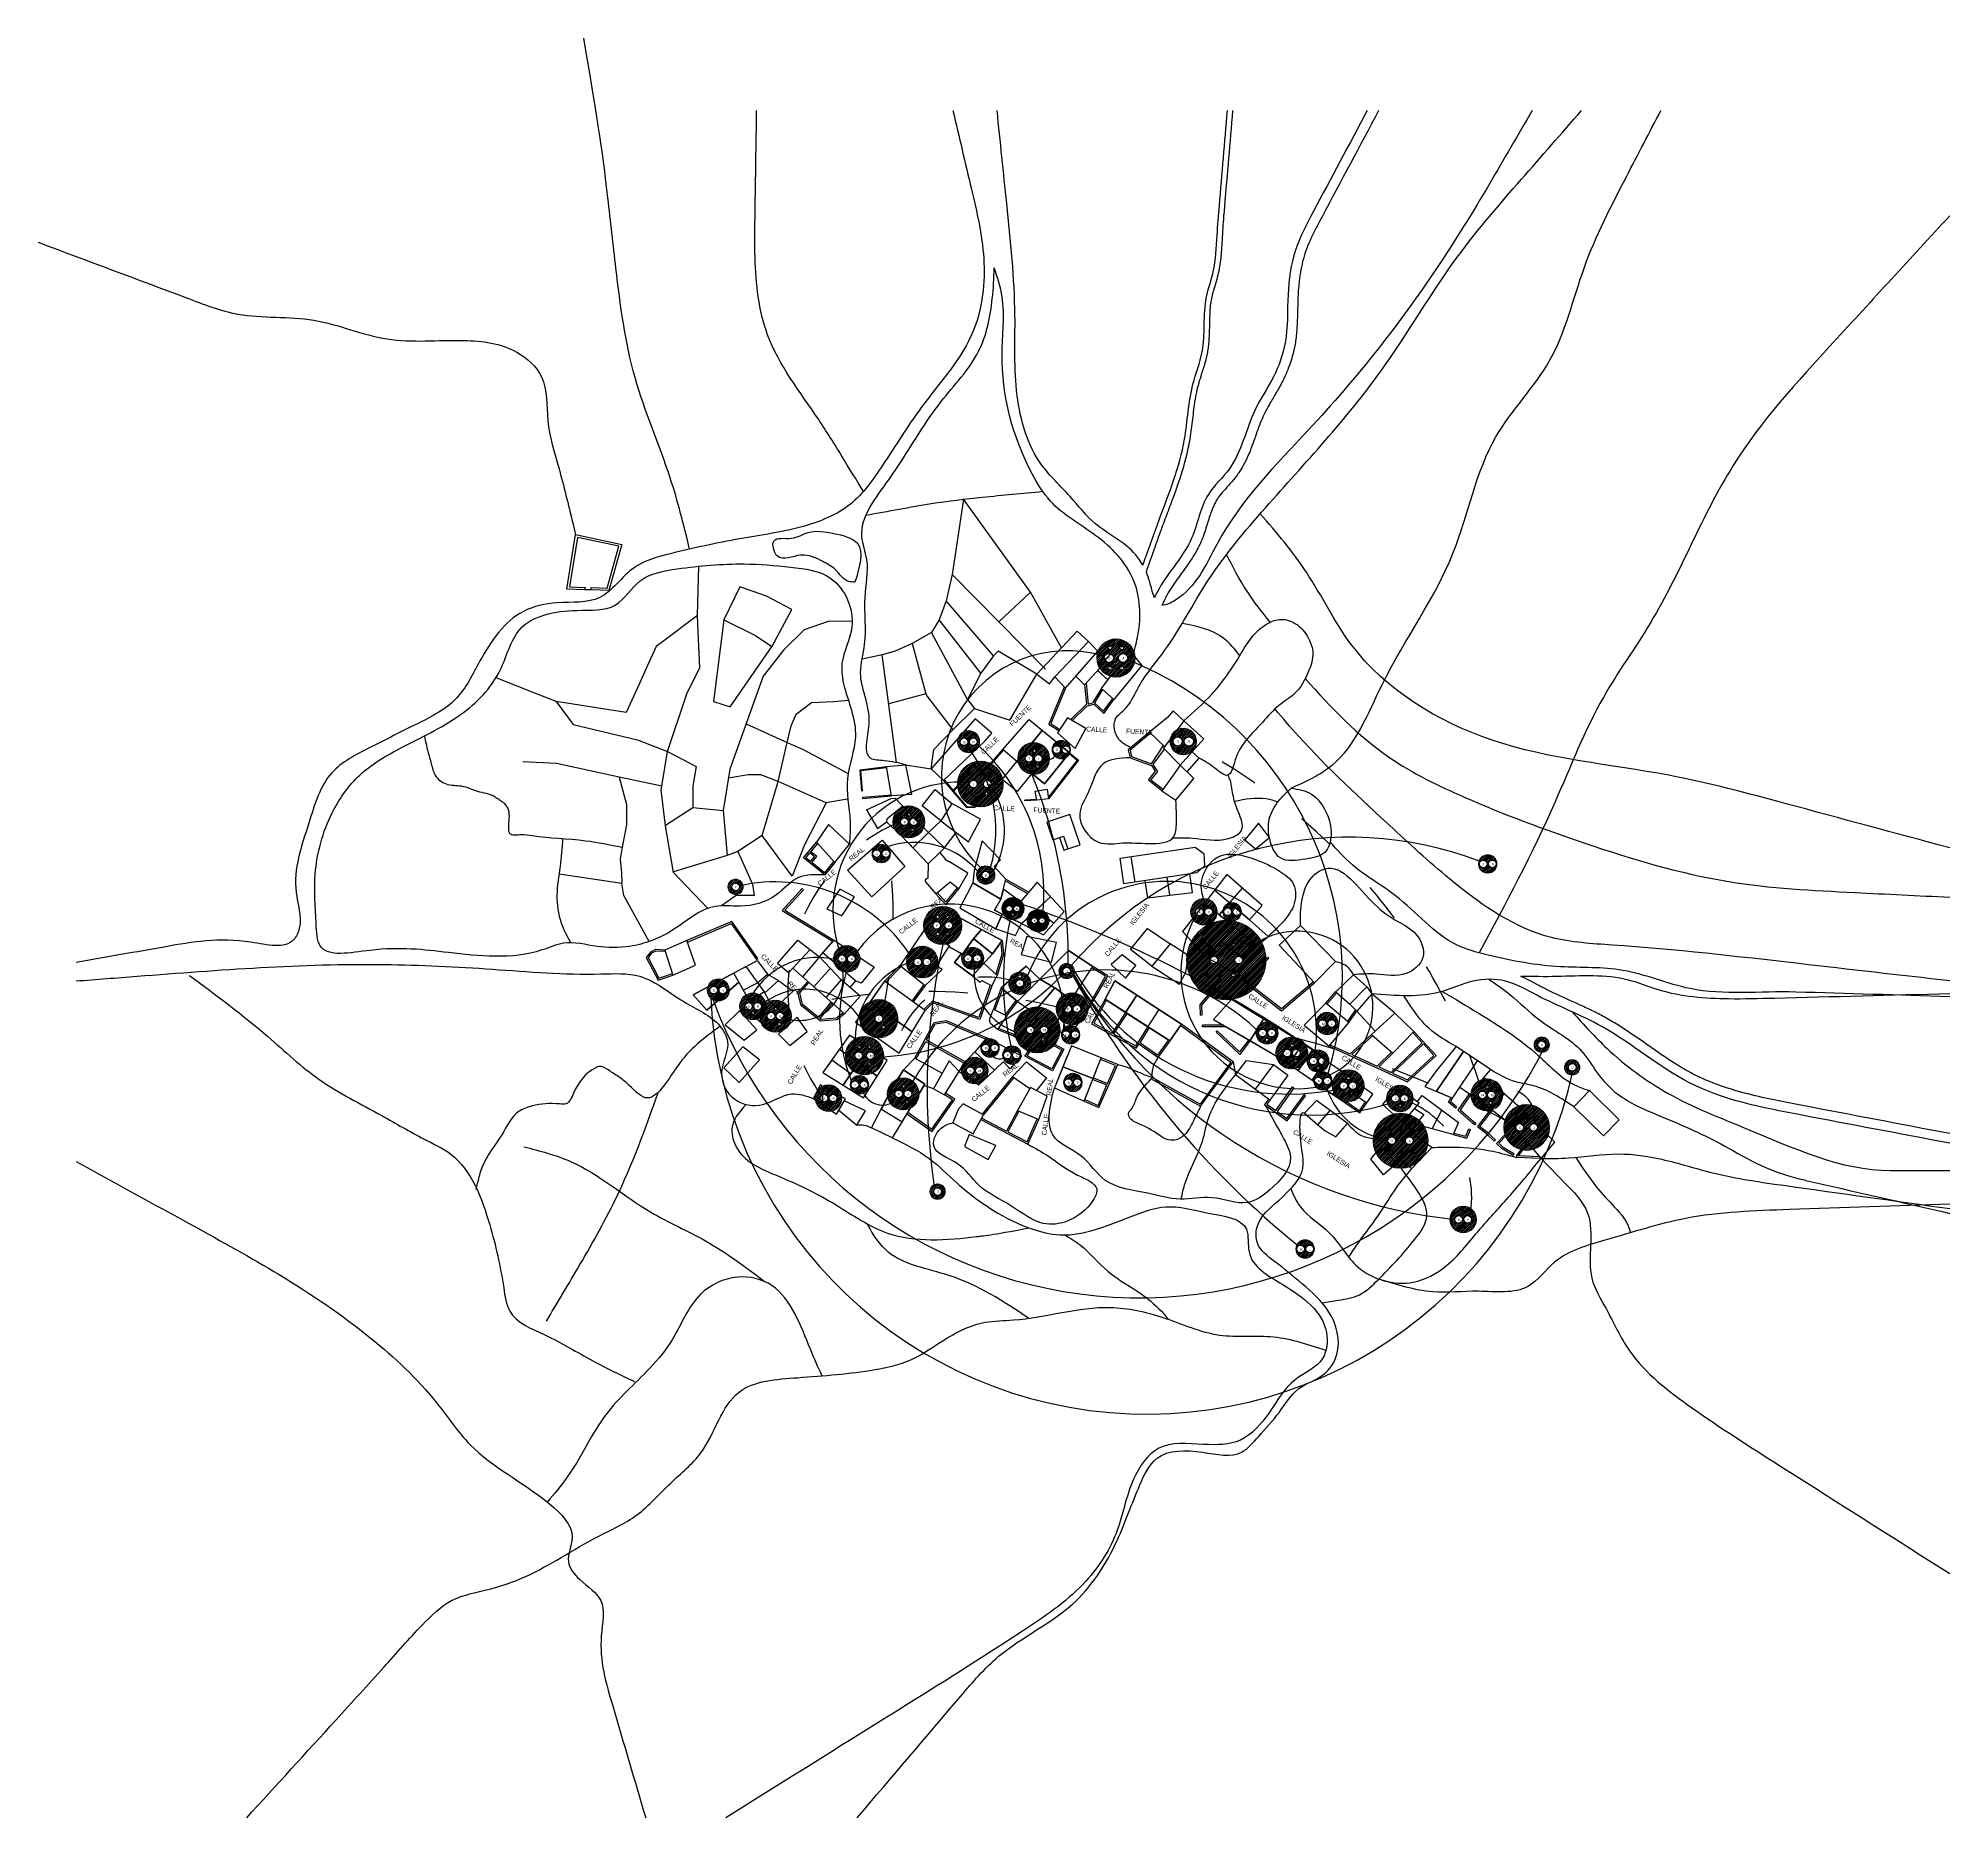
# Model space of a CAD drawing. Header units: metres. Extents: x 6005 to 6594, y -850 to -302.
import ezdxf

# ---------------------------------------------------------------- set-up
doc = ezdxf.new("R2010")
doc.units = ezdxf.units.M
doc.linetypes.add('ACAD_ISO03W100', pattern=[30, 12, -18])
for name, color, linetype in [('_Caminos', 2, 'Continuous'), ('_Proyeccion1', 3, 'Continuous'), ('_Tierras', 51, 'Continuous'), ('S_Cabezas familia', 3, 'Continuous'), ('S_Circulo grande', 191, 'Continuous'), ('S_ContornoViv', 2, 'Continuous'), ('S_Iniciales', 3, 'Continuous'), ('S_Lineas hermanos', 72, 'ACAD_ISO03W100'), ('S_Lineas hijos', 71, 'Continuous'), ('S_Sombreado', 191, 'Continuous'), ('S_Textos', 2, 'Continuous')]:
    doc.layers.add(name, color=color, linetype=linetype)

msp = doc.modelspace()

# ---------------------------------------------------------------- hatches: boundary and pattern name
at = {"layer": 'S_Sombreado', "lineweight": 0}
h = msp.add_hatch(dxfattribs=at)
h.set_pattern_fill('ANSI31', color=256, scale=0.12)
h.set_pattern_definition([(45, (-1465.81393, -440.41443), (-0.269407684, 0.269407684), [])])
h.paths.add_polyline_path([(6331.09, -492.54, 1), (6342.86, -492.54, 1)])
h.paths.add_polyline_path([(6339.4, -489.41, -1), (6338.14, -489.41, -1)], flags=16)
h.paths.add_polyline_path([(6335.8, -489.41, -1), (6334.55, -489.41, -1)], flags=16)
h.paths.add_polyline_path([(6340.59, -492.54, -1), (6337.77, -492.54, -1)], flags=16)
h.paths.add_polyline_path([(6336.18, -492.54, -1), (6333.36, -492.54, -1)], flags=16)
h.paths.add_polyline_path([(6339.4, -495.68, -1), (6338.14, -495.68, -1)], flags=16)
h.paths.add_polyline_path([(6335.8, -495.68, -1), (6334.55, -495.68, -1)], flags=16)
h = msp.add_hatch(dxfattribs=at)
h.set_pattern_fill('ANSI31', color=256, scale=0.12)
h.set_pattern_definition([(45, (-1511.17536, -522.329), (-0.269407684, 0.269407684), [])])
h.paths.add_polyline_path([(6288.21, -518.34, 1), (6295.02, -518.34, 1)])
h.paths.add_polyline_path([(6291.37, -518.34, -1), (6289.02, -518.34, -1)], flags=16)
h.paths.add_polyline_path([(6294.2, -518.34, -1), (6291.85, -518.34, -1)], flags=16)
h.paths.add_polyline_path([(6292.14, -520.45, -1), (6291.09, -520.45, -1)], flags=0)
h.paths.add_polyline_path([(6291.03, -521.21), (6292.23, -521.21), (6292.23, -519.73), (6291.03, -519.73)], flags=24)
h.paths.add_polyline_path([(6292.58, -519.2), (6293.61, -519.2), (6293.61, -517.71), (6292.58, -517.71)], flags=8)
h.paths.add_polyline_path([(6289.75, -519.2), (6290.78, -519.2), (6290.78, -517.71), (6289.75, -517.71)], flags=8)
h = msp.add_hatch(dxfattribs=at)
h.set_pattern_fill('ANSI31', color=256, scale=0.12)
h.set_pattern_definition([(45, (-1445.08693, -504.77235), (-0.269407684, 0.269407684), [])])
h.paths.add_polyline_path([(6353.61, -518.24, 1), (6361.79, -518.24, 1)])
h.paths.add_polyline_path([(6357.41, -518.24, -1), (6354.59, -518.24, -1)], flags=16)
h.paths.add_polyline_path([(6360.81, -518.24, -1), (6357.99, -518.24, -1)], flags=16)
h.paths.add_polyline_path([(6357.2, -516.52), (6358.4, -516.52), (6358.4, -515.03), (6357.2, -515.03)], flags=24)
h.paths.add_polyline_path([(6357.38, -521.58), (6358.24, -521.58), (6358.24, -520.09), (6357.38, -520.09)], flags=24)
h.paths.add_polyline_path([(6358.91, -519.05), (6359.99, -519.05), (6359.99, -517.56), (6358.91, -517.56)], flags=8)
h.paths.add_polyline_path([(6355.55, -519.06), (6356.58, -519.06), (6356.58, -517.58), (6355.55, -517.58)], flags=8)
h = msp.add_hatch(dxfattribs=at)
h.set_pattern_fill('ANSI31', color=256, scale=0.12)
h.set_pattern_definition([(45, (-1491.1334, -490.04453), (-0.269407684, 0.269407684), [])])
h.paths.add_polyline_path([(6306.75, -523.47, 1), (6316.56, -523.47, 1)])
h.paths.add_polyline_path([(6311.42, -523.47, -1), (6309.06, -523.47, -1)], flags=16)
h.paths.add_polyline_path([(6311.3, -521.16, -1), (6312.34, -521.16, -1)], flags=16)
h.paths.add_polyline_path([(6314.25, -523.47, -1), (6311.89, -523.47, -1)], flags=16)
h.paths.add_polyline_path([(6313.37, -525.95, -1), (6312.32, -525.95, -1)], flags=16)
h.paths.add_polyline_path([(6312.35, -526.71), (6313.39, -526.71), (6313.39, -525.23), (6312.35, -525.23)], flags=24)
h.paths.add_polyline_path([(6311.36, -521.94), (6312.28, -521.94), (6312.28, -520.46), (6311.36, -520.46)], flags=24)
h.paths.add_polyline_path([(6309.96, -526.71), (6310.93, -526.71), (6310.93, -525.23), (6309.96, -525.23)], flags=24)
h.paths.add_polyline_path([(6312.76, -524.33), (6313.4, -524.33), (6313.4, -522.85), (6312.76, -522.85)], flags=8)
h.paths.add_polyline_path([(6309.73, -524.33), (6310.71, -524.33), (6310.71, -522.85), (6309.73, -522.85)], flags=8)
h = msp.add_hatch(dxfattribs=at)
h.set_pattern_fill('ANSI31', color=256, scale=0.12)
h.set_pattern_definition([(45, (-1482.65306, -540.11016), (-0.269407684, 0.269407684), [])])
h.paths.add_polyline_path([(6322.97, -520.77, 1), (6317.3, -520.77, 1)])
h.paths.add_polyline_path([(6320.37, -520.77, -1), (6322.73, -520.77, -1)], flags=16)
h.paths.add_polyline_path([(6317.54, -520.77, -1), (6319.9, -520.77, -1)], flags=16)
h.paths.add_polyline_path([(6321.13, -521.64), (6322.21, -521.64), (6322.21, -520.16), (6321.13, -520.16)], flags=8)
h.paths.add_polyline_path([(6318.26, -521.63), (6319.24, -521.63), (6319.24, -520.14), (6318.26, -520.14)], flags=8)
h = msp.add_hatch(dxfattribs=at)
h.set_pattern_fill('ANSI31', color=256, scale=0.12)
h.set_pattern_definition([(45, (-1507.5622, -459.7158), (-0.269407684, 0.269407684), [])])
h.paths.add_polyline_path([(6288.16, -531.35, 1), (6302.29, -531.35, 1)])
h.paths.add_polyline_path([(6298.53, -531.35, -1), (6296.18, -531.35, -1)], flags=16)
h.paths.add_polyline_path([(6294.27, -531.35, -1), (6291.92, -531.35, -1)], flags=16)
h.paths.add_polyline_path([(6297.57, -534.31, -1), (6296.52, -534.31, -1)], flags=16)
h.paths.add_polyline_path([(6296.54, -535.09), (6297.57, -535.09), (6297.57, -533.61), (6296.54, -533.61)], flags=24)
h.paths.add_polyline_path([(6297.67, -529), (6298.7, -529), (6298.7, -527.51), (6297.67, -527.51)], flags=24)
h.paths.add_polyline_path([(6296.98, -532.21), (6298.02, -532.21), (6298.02, -530.72), (6296.98, -530.72)], flags=8)
h.paths.add_polyline_path([(6292.9, -535.09), (6293.87, -535.09), (6293.87, -533.61), (6292.9, -533.61)], flags=24)
h.paths.add_polyline_path([(6294.68, -529.01), (6295.71, -529.01), (6295.71, -527.52), (6294.68, -527.52)], flags=24)
h.paths.add_polyline_path([(6291.72, -529.01), (6292.81, -529.01), (6292.81, -527.52), (6291.72, -527.52)], flags=24)
h.paths.add_polyline_path([(6292.82, -532.21), (6293.46, -532.21), (6293.46, -530.72), (6292.82, -530.72)], flags=8)
h = msp.add_hatch(dxfattribs=at)
h.set_pattern_fill('ANSI31', color=256, scale=0.12)
h.set_pattern_definition([(45, (-1529.53595, -509.56713), (-0.269407684, 0.269407684), [])])
h.paths.add_polyline_path([(6268.35, -542.99, 1), (6278.16, -542.99, 1)])
h.paths.add_polyline_path([(6273.01, -542.99, -1), (6270.66, -542.99, -1)], flags=16)
h.paths.add_polyline_path([(6272.89, -540.68, -1), (6273.94, -540.68, -1)], flags=16)
h.paths.add_polyline_path([(6275.84, -542.99, -1), (6273.49, -542.99, -1)], flags=16)
h.paths.add_polyline_path([(6274.96, -545.47, -1), (6273.92, -545.47, -1)], flags=16)
h.paths.add_polyline_path([(6273.95, -546.21), (6274.98, -546.21), (6274.98, -544.72), (6273.95, -544.72)], flags=24)
h.paths.add_polyline_path([(6273.02, -541.54), (6273.88, -541.54), (6273.88, -540.05), (6273.02, -540.05)], flags=24)
h.paths.add_polyline_path([(6271.53, -546.25), (6272.61, -546.25), (6272.61, -544.76), (6271.53, -544.76)], flags=24)
h.paths.add_polyline_path([(6274.29, -543.85), (6275.33, -543.85), (6275.33, -542.37), (6274.29, -542.37)], flags=8)
h.paths.add_polyline_path([(6271.39, -543.85), (6272.59, -543.85), (6272.59, -542.37), (6271.39, -542.37)], flags=8)
h = msp.add_hatch(dxfattribs=at)
h.set_pattern_fill('ANSI31', color=256, scale=0.12)
h.set_pattern_definition([(45, (-1538.06524, -572.0928), (-0.269407684, 0.269407684), [])])
h.paths.add_polyline_path([(6267.56, -552.75, 1), (6261.88, -552.75, 1)])
h.paths.add_polyline_path([(6264.96, -552.75, -1), (6267.31, -552.75, -1)], flags=16)
h.paths.add_polyline_path([(6262.13, -552.75, -1), (6264.48, -552.75, -1)], flags=16)
h.paths.add_polyline_path([(6265.71, -553.62), (6266.8, -553.62), (6266.8, -552.14), (6265.71, -552.14)], flags=8)
h.paths.add_polyline_path([(6262.91, -553.61), (6263.77, -553.61), (6263.77, -552.13), (6262.91, -552.13)], flags=8)
h = msp.add_hatch(dxfattribs=at)
h.set_pattern_fill('ANSI31', color=256, scale=0.12)
h.set_pattern_definition([(45, (-1351.34805, -575.29005), (-0.269407684, 0.269407684), [])])
h.paths.add_polyline_path([(6454.28, -555.95, 1), (6448.6, -555.95, 1)])
h.paths.add_polyline_path([(6451.68, -555.95, -1), (6454.03, -555.95, -1)], flags=16)
h.paths.add_polyline_path([(6448.85, -555.95, -1), (6451.2, -555.95, -1)], flags=16)
h.paths.add_polyline_path([(6452.4, -556.81), (6453.49, -556.81), (6453.49, -555.32), (6452.4, -555.32)], flags=8)
h.paths.add_polyline_path([(6449.63, -556.81), (6450.49, -556.81), (6450.49, -555.32), (6449.63, -555.32)], flags=8)
h = msp.add_hatch(dxfattribs=at)
h.set_pattern_fill('ANSI31', color=256, scale=0.12)
h.set_pattern_definition([(45, (-1523.42613, -578.74847), (-0.269407684, 0.269407684), [])])
h.paths.add_polyline_path([(6294.05, -559.4, 1), (6299.73, -559.4, 1)])
h.paths.add_polyline_path([(6298.07, -559.4, -1), (6295.72, -559.4, -1)], flags=16)
h.paths.add_polyline_path([(6296.47, -562.37), (6297.33, -562.37), (6297.33, -560.89), (6296.47, -560.89)], flags=9)
h.paths.add_polyline_path([(6296.44, -560.26), (6297.47, -560.26), (6297.47, -558.78), (6296.44, -558.78)], flags=8)
h = msp.add_hatch(dxfattribs=at)
h.set_pattern_fill('ANSI31', color=256, scale=0.12)
h.set_pattern_definition([(45, (-1582.91896, -595.0772), (-0.269407684, 0.269407684), [])])
h.paths.add_polyline_path([(6222.23, -563.02, 1), (6217.5, -563.02, 1)])
h.paths.add_polyline_path([(6218.69, -563.02, -1), (6221.04, -563.02, -1)], flags=16)
h.paths.add_polyline_path([(6219.41, -563.88), (6220.39, -563.88), (6220.39, -562.4), (6219.41, -562.4)], flags=8)
h = msp.add_hatch(dxfattribs=at)
h.set_pattern_fill('ANSI31', color=256, scale=0.12)
h.set_pattern_definition([(45, (-1519.14267, -522.78213), (-0.269407684, 0.269407684), [])])
h.paths.add_polyline_path([(6277.76, -574.91, 1), (6289.53, -574.91, 1)])
h.paths.add_polyline_path([(6285.67, -572.3, -1), (6284.62, -572.3, -1)], flags=16)
h.paths.add_polyline_path([(6282.67, -572.3, -1), (6281.62, -572.3, -1)], flags=16)
h.paths.add_polyline_path([(6286.66, -574.91, -1), (6284.31, -574.91, -1)], flags=16)
h.paths.add_polyline_path([(6282.98, -574.91, -1), (6280.63, -574.91, -1)], flags=16)
h.paths.add_polyline_path([(6285.67, -577.52, -1), (6284.62, -577.52, -1)], flags=16)
h.paths.add_polyline_path([(6282.67, -577.52, -1), (6281.62, -577.52, -1)], flags=16)
h = msp.add_hatch(dxfattribs=at)
h.set_pattern_fill('ANSI31', color=256, scale=0.1)
h.set_pattern_definition([(45, (-197.05596, -558.50124), (-0.224506403, 0.224506403), [])])
h.paths.add_polyline_path([(6301.86, -569.72, 1), (6308.67, -569.72, 1)])
h.paths.add_polyline_path([(6305.07, -569.72, -1), (6303.11, -569.72, -1)], flags=16)
h.paths.add_polyline_path([(6307.43, -569.72, -1), (6305.47, -569.72, -1)], flags=16)
h.paths.add_polyline_path([(6305.7, -571.48, -1), (6304.83, -571.48, -1)], flags=16)
h.paths.add_polyline_path([(6304.88, -568.68), (6305.74, -568.68), (6305.74, -567.45), (6304.88, -567.45)], flags=24)
h.paths.add_polyline_path([(6304.86, -572.07), (6305.71, -572.07), (6305.71, -570.84), (6304.86, -570.84)], flags=24)
h.paths.add_polyline_path([(6306.07, -570.44), (6306.93, -570.44), (6306.93, -569.2), (6306.07, -569.2)], flags=8)
h.paths.add_polyline_path([(6303.76, -570.44), (6304.47, -570.44), (6304.47, -569.2), (6303.76, -569.2)], flags=8)
h = msp.add_hatch(dxfattribs=at)
h.set_pattern_fill('ANSI31', color=256, scale=0.1)
h.set_pattern_definition([(45, (-189.3167, -562.1949), (-0.224506403, 0.224506403), [])])
h.paths.add_polyline_path([(6309.6, -573.42, 1), (6316.41, -573.42, 1)])
h.paths.add_polyline_path([(6312.81, -573.42, -1), (6310.85, -573.42, -1)], flags=16)
h.paths.add_polyline_path([(6315.17, -573.42, -1), (6313.21, -573.42, -1)], flags=16)
h.paths.add_polyline_path([(6312.6, -572.28), (6313.45, -572.28), (6313.45, -571.05), (6312.6, -571.05)], flags=24)
h.paths.add_polyline_path([(6312.61, -575.82), (6313.47, -575.82), (6313.47, -574.59), (6312.61, -574.59)], flags=24)
h.paths.add_polyline_path([(6313.85, -574.13), (6314.67, -574.13), (6314.67, -572.9), (6313.85, -572.9)], flags=8)
h.paths.add_polyline_path([(6311.45, -574.13), (6312.31, -574.13), (6312.31, -572.9), (6311.45, -572.9)], flags=8)
h = msp.add_hatch(dxfattribs=at)
h.set_pattern_fill('ANSI31', color=256, scale=0.12)
h.set_pattern_definition([(45, (-1438.73155, -557.25394), (-0.269407684, 0.269407684), [])])
h.paths.add_polyline_path([(6359.97, -570.72, 1), (6368.14, -570.72, 1)])
h.paths.add_polyline_path([(6363.82, -570.72, -1), (6361.47, -570.72, -1)], flags=16)
h.paths.add_polyline_path([(6366.65, -570.72, -1), (6364.3, -570.72, -1)], flags=16)
h.paths.add_polyline_path([(6363.58, -569.32), (6364.61, -569.32), (6364.61, -567.84), (6363.58, -567.84)], flags=24)
h.paths.add_polyline_path([(6363.53, -573.63), (6364.62, -573.63), (6364.62, -572.14), (6363.53, -572.14)], flags=24)
h.paths.add_polyline_path([(6365.09, -571.58), (6366.12, -571.58), (6366.12, -570.1), (6365.09, -570.1)], flags=8)
h.paths.add_polyline_path([(6362.19, -571.58), (6363.22, -571.58), (6363.22, -570.1), (6362.19, -570.1)], flags=8)
h = msp.add_hatch(dxfattribs=at)
h.set_pattern_fill('ANSI31', color=256, scale=0.12)
h.set_pattern_definition([(45, (-1430.04503, -590.0415), (-0.269407684, 0.269407684), [])])
h.paths.add_polyline_path([(6375.58, -570.7, 1), (6369.9, -570.7, 1)])
h.paths.add_polyline_path([(6372.98, -570.7, -1), (6375.33, -570.7, -1)], flags=16)
h.paths.add_polyline_path([(6370.15, -570.7, -1), (6372.5, -570.7, -1)], flags=16)
h.paths.add_polyline_path([(6373.71, -571.56), (6374.63, -571.56), (6374.63, -570.07), (6373.71, -570.07)], flags=8)
h.paths.add_polyline_path([(6370.88, -571.56), (6371.91, -571.56), (6371.91, -570.07), (6370.88, -570.07)], flags=8)
h = msp.add_hatch(dxfattribs=at)
h.set_pattern_fill('ANSI31', color=256, scale=0.12)
h.set_pattern_definition([(45, (-1431.8712, -430.27227), (-0.269407684, 0.269407684), [])])
h.paths.add_polyline_path([(6358.73, -585.56, 1), (6383.14, -585.56, 1)])
h.paths.add_polyline_path([(6373.61, -580.9, -1), (6372.56, -580.9, -1)], flags=16)
h.paths.add_polyline_path([(6377.21, -580.85, -1), (6376.16, -580.85, -1)], flags=16)
h.paths.add_polyline_path([(6368.3, -585.56, -1), (6365.95, -585.56, -1)], flags=16)
h.paths.add_polyline_path([(6375.92, -585.56, -1), (6373.57, -585.56, -1)], flags=16)
h.paths.add_polyline_path([(6373.61, -590.21, -1), (6372.56, -590.21, -1)], flags=16)
h.paths.add_polyline_path([(6372.61, -590.98), (6373.47, -590.98), (6373.47, -589.5), (6372.61, -589.5)], flags=24)
h.paths.add_polyline_path([(6376.16, -591.03), (6377.25, -591.03), (6377.25, -589.55), (6376.16, -589.55)], flags=24)
h.paths.add_polyline_path([(6368.26, -590.98), (6369.35, -590.98), (6369.35, -589.5), (6368.26, -589.5)], flags=24)
h.paths.add_polyline_path([(6364.66, -591.03), (6365.86, -591.03), (6365.86, -589.55), (6364.66, -589.55)], flags=24)
h.paths.add_polyline_path([(6372.53, -581.71), (6373.57, -581.71), (6373.57, -580.23), (6372.53, -580.23)], flags=24)
h.paths.add_polyline_path([(6376.13, -581.66), (6377.17, -581.66), (6377.17, -580.18), (6376.13, -580.18)], flags=24)
h.paths.add_polyline_path([(6374.46, -586.43), (6375.1, -586.43), (6375.1, -584.95), (6374.46, -584.95)], flags=8)
h.paths.add_polyline_path([(6368.27, -581.71), (6369.3, -581.71), (6369.3, -580.23), (6368.27, -580.23)], flags=24)
h.paths.add_polyline_path([(6364.65, -581.66), (6365.51, -581.66), (6365.51, -580.18), (6364.65, -580.18)], flags=24)
h.paths.add_polyline_path([(6366.7, -586.43), (6367.79, -586.43), (6367.79, -584.95), (6366.7, -584.95)], flags=8)
h = msp.add_hatch(dxfattribs=at)
h.set_pattern_fill('ANSI31', color=256, scale=0.12)
h.set_pattern_definition([(45, (-1548.68873, -571.69215), (-0.269407684, 0.269407684), [])])
h.paths.add_polyline_path([(6250.01, -585.16, 1), (6258.19, -585.16, 1)])
h.paths.add_polyline_path([(6253.86, -585.16, -1), (6251.51, -585.16, -1)], flags=16)
h.paths.add_polyline_path([(6256.69, -585.16, -1), (6254.34, -585.16, -1)], flags=16)
h.paths.add_polyline_path([(6253.6, -583.75), (6254.63, -583.75), (6254.63, -582.27), (6253.6, -582.27)], flags=24)
h.paths.add_polyline_path([(6253.67, -588.01), (6254.58, -588.01), (6254.58, -586.53), (6253.67, -586.53)], flags=24)
h.paths.add_polyline_path([(6255.06, -586.02), (6256.15, -586.02), (6256.15, -584.53), (6255.06, -584.53)], flags=8)
h.paths.add_polyline_path([(6252.23, -586.02), (6253.26, -586.02), (6253.26, -584.53), (6252.23, -584.53)], flags=8)
h = msp.add_hatch(dxfattribs=at)
h.set_pattern_fill('ANSI31', color=256, scale=0.12)
h.set_pattern_definition([(45, (-1525.42933, -552.73803), (-0.269407684, 0.269407684), [])])
h.paths.add_polyline_path([(6272.45, -586.16, 1), (6282.26, -586.16, 1)])
h.paths.add_polyline_path([(6277.12, -586.16, -1), (6274.77, -586.16, -1)], flags=16)
h.paths.add_polyline_path([(6279.95, -586.16, -1), (6277.6, -586.16, -1)], flags=16)
h.paths.add_polyline_path([(6276.69, -588.64, -1), (6275.65, -588.64, -1)], flags=0)
h.paths.add_polyline_path([(6278.01, -589.4), (6279.09, -589.4), (6279.09, -587.92), (6278.01, -587.92)], flags=24)
h.paths.add_polyline_path([(6277.07, -584.63), (6277.94, -584.63), (6277.94, -583.14), (6277.07, -583.14)], flags=24)
h.paths.add_polyline_path([(6275.52, -589.4), (6276.72, -589.4), (6276.72, -587.92), (6275.52, -587.92)], flags=24)
h.paths.add_polyline_path([(6278.32, -587.03), (6279.41, -587.03), (6279.41, -585.54), (6278.32, -585.54)], flags=8)
h.paths.add_polyline_path([(6275.5, -587.03), (6276.53, -587.03), (6276.53, -585.54), (6275.5, -585.54)], flags=8)
h = msp.add_hatch(dxfattribs=at)
h.set_pattern_fill('ANSI31', color=256, scale=0.12)
h.set_pattern_definition([(45, (-1509.9391, -589.0434), (-0.269407684, 0.269407684), [])])
h.paths.add_polyline_path([(6289.44, -585.05, 1), (6296.26, -585.05, 1)])
h.paths.add_polyline_path([(6292.61, -585.05, -1), (6290.26, -585.05, -1)], flags=16)
h.paths.add_polyline_path([(6295.44, -585.05, -1), (6293.09, -585.05, -1)], flags=16)
h.paths.add_polyline_path([(6293.37, -587.16, -1), (6292.33, -587.16, -1)], flags=0)
h.paths.add_polyline_path([(6292.26, -587.95), (6293.46, -587.95), (6293.46, -586.47), (6292.26, -586.47)], flags=24)
h.paths.add_polyline_path([(6293.89, -585.91), (6294.92, -585.91), (6294.92, -584.43), (6293.89, -584.43)], flags=8)
h.paths.add_polyline_path([(6290.99, -585.91), (6292.18, -585.91), (6292.18, -584.43), (6290.99, -584.43)], flags=8)
h = msp.add_hatch(dxfattribs=at)
h.set_pattern_fill('ANSI31', color=256, scale=0.12)
h.set_pattern_definition([(45, (-1480.98927, -621.01463), (-0.269407684, 0.269407684), [])])
h.paths.add_polyline_path([(6324.16, -588.96, 1), (6319.43, -588.96, 1)])
h.paths.add_polyline_path([(6320.62, -588.96, -1), (6322.97, -588.96, -1)], flags=16)
h.paths.add_polyline_path([(6321.4, -589.82), (6322.26, -589.82), (6322.26, -588.33), (6321.4, -588.33)], flags=8)
h = msp.add_hatch(dxfattribs=at)
h.set_pattern_fill('ANSI31', color=256, scale=0.12)
h.set_pattern_definition([(45, (-1588.2421, -598.79812), (-0.269407684, 0.269407684), [])])
h.paths.add_polyline_path([(6211.14, -594.81, 1), (6217.95, -594.81, 1)])
h.paths.add_polyline_path([(6214.31, -594.81, -1), (6211.96, -594.81, -1)], flags=16)
h.paths.add_polyline_path([(6217.14, -594.81, -1), (6214.78, -594.81, -1)], flags=16)
h.paths.add_polyline_path([(6215.07, -596.91, -1), (6214.03, -596.91, -1)], flags=0)
h.paths.add_polyline_path([(6213.95, -597.66), (6215.14, -597.66), (6215.14, -596.18), (6213.95, -596.18)], flags=24)
h.paths.add_polyline_path([(6215.58, -595.67), (6216.61, -595.67), (6216.61, -594.18), (6215.58, -594.18)], flags=8)
h.paths.add_polyline_path([(6212.68, -595.67), (6213.88, -595.67), (6213.88, -594.18), (6212.68, -594.18)], flags=8)
h = msp.add_hatch(dxfattribs=at)
h.set_pattern_fill('ANSI31', color=256, scale=0.12)
h.set_pattern_definition([(45, (-1513.0407, -596.7113), (-0.269407684, 0.269407684), [])])
h.paths.add_polyline_path([(6303.98, -592.72, 1), (6310.79, -592.72, 1)])
h.paths.add_polyline_path([(6308.56, -592.72, -1), (6306.21, -592.72, -1)], flags=16)
h.paths.add_polyline_path([(6306.86, -590.61, -1), (6307.91, -590.61, -1)], flags=16)
h.paths.add_polyline_path([(6306.96, -591.25), (6307.82, -591.25), (6307.82, -589.76), (6306.96, -589.76)], flags=24)
h.paths.add_polyline_path([(6306.9, -595.69), (6307.88, -595.69), (6307.88, -594.2), (6306.9, -594.2)], flags=24)
h.paths.add_polyline_path([(6306.93, -593.58), (6307.9, -593.58), (6307.9, -592.1), (6306.93, -592.1)], flags=8)
h = msp.add_hatch(dxfattribs=at)
h.set_pattern_fill('ANSI31', color=256, scale=0.12)
h.set_pattern_definition([(45, (-1577.5651, -586.33233), (-0.269407684, 0.269407684), [])])
h.paths.add_polyline_path([(6221.14, -599.8, 1), (6229.31, -599.8, 1)])
h.paths.add_polyline_path([(6224.98, -599.8, -1), (6222.63, -599.8, -1)], flags=16)
h.paths.add_polyline_path([(6227.81, -599.8, -1), (6225.46, -599.8, -1)], flags=16)
h.paths.add_polyline_path([(6225.75, -601.91, -1), (6224.7, -601.91, -1)], flags=16)
h.paths.add_polyline_path([(6224.66, -598.48), (6225.86, -598.48), (6225.86, -597), (6224.66, -597)], flags=24)
h.paths.add_polyline_path([(6224.82, -602.7), (6225.68, -602.7), (6225.68, -601.21), (6224.82, -601.21)], flags=24)
h.paths.add_polyline_path([(6226.19, -600.66), (6227.27, -600.66), (6227.27, -599.17), (6226.19, -599.17)], flags=8)
h.paths.add_polyline_path([(6223.39, -600.67), (6224.42, -600.67), (6224.42, -599.19), (6223.39, -599.19)], flags=8)
h = msp.add_hatch(dxfattribs=at)
h.set_pattern_fill('ANSI31', color=256, scale=0.12)
h.set_pattern_definition([(45, (-1570.6096, -569.38555), (-0.269407684, 0.269407684), [])])
h.paths.add_polyline_path([(6227.27, -602.81, 1), (6237.08, -602.81, 1)])
h.paths.add_polyline_path([(6231.94, -602.81, -1), (6229.59, -602.81, -1)], flags=16)
h.paths.add_polyline_path([(6231.82, -600.5, -1), (6232.86, -600.5, -1)], flags=16)
h.paths.add_polyline_path([(6234.77, -602.81, -1), (6232.42, -602.81, -1)], flags=16)
h.paths.add_polyline_path([(6233.89, -605.29, -1), (6232.85, -605.29, -1)], flags=16)
h.paths.add_polyline_path([(6233.06, -606.07), (6233.7, -606.07), (6233.7, -604.59), (6233.06, -604.59)], flags=24)
h.paths.add_polyline_path([(6231.83, -601.23), (6232.92, -601.23), (6232.92, -599.75), (6231.83, -599.75)], flags=24)
h.paths.add_polyline_path([(6230.48, -606.02), (6231.51, -606.02), (6231.51, -604.54), (6230.48, -604.54)], flags=24)
h.paths.add_polyline_path([(6233.14, -603.67), (6234.17, -603.67), (6234.17, -602.19), (6233.14, -602.19)], flags=8)
h.paths.add_polyline_path([(6230.31, -603.67), (6231.28, -603.67), (6231.28, -602.19), (6230.31, -602.19)], flags=8)
h = msp.add_hatch(dxfattribs=at)
h.set_pattern_fill('ANSI31', color=256, scale=0.12)
h.set_pattern_definition([(45, (-1558.36715, -551.4698), (-0.269407684, 0.269407684), [])])
h.paths.add_polyline_path([(6258.09, -603.6, 1), (6269.87, -603.6, 1)])
h.paths.add_polyline_path([(6265.15, -603.6, -1), (6262.8, -603.6, -1)], flags=16)
h.paths.add_polyline_path([(6266, -606.21, -1), (6264.95, -606.21, -1)], flags=16)
h.paths.add_polyline_path([(6266.64, -601.69), (6267.28, -601.69), (6267.28, -600.21), (6266.64, -600.21)], flags=24)
h.paths.add_polyline_path([(6263.52, -601.69), (6264.5, -601.69), (6264.5, -600.21), (6263.52, -600.21)], flags=24)
h.paths.add_polyline_path([(6260.45, -601.7), (6261.48, -601.7), (6261.48, -600.22), (6260.45, -600.22)], flags=24)
h.paths.add_polyline_path([(6265.02, -606.97), (6265.88, -606.97), (6265.88, -605.48), (6265.02, -605.48)], flags=24)
h.paths.add_polyline_path([(6262.05, -606.97), (6263.08, -606.97), (6263.08, -605.48), (6262.05, -605.48)], flags=24)
h.paths.add_polyline_path([(6263.49, -604.38), (6264.57, -604.38), (6264.57, -602.9), (6263.49, -602.9)], flags=8)
h = msp.add_hatch(dxfattribs=at)
h.set_pattern_fill('ANSI31', color=256, scale=0.12)
h.set_pattern_definition([(45, (-1490.0684, -535.4222), (-0.269407684, 0.269407684), [])])
h.paths.add_polyline_path([(6305.66, -607.05, 1), (6319.78, -607.05, 1)])
h.paths.add_polyline_path([(6316.03, -607.05, -1), (6313.68, -607.05, -1)], flags=16)
h.paths.add_polyline_path([(6311.76, -607.05, -1), (6309.41, -607.05, -1)], flags=16)
h.paths.add_polyline_path([(6315.06, -610.02, -1), (6314.02, -610.02, -1)], flags=16)
h.paths.add_polyline_path([(6314.03, -610.78), (6315.06, -610.78), (6315.06, -609.3), (6314.03, -609.3)], flags=24)
h.paths.add_polyline_path([(6315.26, -604.75), (6316.23, -604.75), (6316.23, -603.27), (6315.26, -603.27)], flags=24)
h.paths.add_polyline_path([(6314.4, -607.91), (6315.6, -607.91), (6315.6, -606.43), (6314.4, -606.43)], flags=8)
h.paths.add_polyline_path([(6310.39, -610.78), (6311.42, -610.78), (6311.42, -609.3), (6310.39, -609.3)], flags=24)
h.paths.add_polyline_path([(6312.16, -604.74), (6313.25, -604.74), (6313.25, -603.25), (6312.16, -603.25)], flags=24)
h.paths.add_polyline_path([(6309.23, -604.73), (6310.26, -604.73), (6310.26, -603.24), (6309.23, -603.24)], flags=24)
h.paths.add_polyline_path([(6310.14, -607.91), (6311.34, -607.91), (6311.34, -606.43), (6310.14, -606.43)], flags=8)
h = msp.add_hatch(dxfattribs=at)
h.set_pattern_fill('ANSI31', color=256, scale=0.12)
h.set_pattern_definition([(45, (-1479.26603, -567.1381), (-0.269407684, 0.269407684), [])])
h.paths.add_polyline_path([(6318.62, -600.56, 1), (6328.43, -600.56, 1)])
h.paths.add_polyline_path([(6323.28, -600.56, -1), (6320.93, -600.56, -1)], flags=16)
h.paths.add_polyline_path([(6323.16, -598.25, -1), (6324.21, -598.25, -1)], flags=16)
h.paths.add_polyline_path([(6326.11, -600.56, -1), (6323.76, -600.56, -1)], flags=16)
h.paths.add_polyline_path([(6325.23, -603.04, -1), (6324.19, -603.04, -1)], flags=0)
h.paths.add_polyline_path([(6324.1, -603.8), (6325.24, -603.8), (6325.24, -602.31), (6324.1, -602.31)], flags=24)
h.paths.add_polyline_path([(6323.17, -599.03), (6324.2, -599.03), (6324.2, -597.55), (6323.17, -597.55)], flags=24)
h.paths.add_polyline_path([(6321.9, -603.8), (6322.76, -603.8), (6322.76, -602.32), (6321.9, -602.32)], flags=24)
h.paths.add_polyline_path([(6324.56, -601.43), (6325.6, -601.43), (6325.6, -599.94), (6324.56, -599.94)], flags=8)
h.paths.add_polyline_path([(6321.65, -601.43), (6322.63, -601.43), (6322.63, -599.94), (6321.65, -599.94)], flags=8)
h = msp.add_hatch(dxfattribs=at)
h.set_pattern_fill('ANSI31', color=256, scale=0.12)
h.set_pattern_definition([(45, (-1479.7759, -627.86245), (-0.269407684, 0.269407684), [])])
h.paths.add_polyline_path([(6325.85, -608.52, 1), (6320.17, -608.52, 1)])
h.paths.add_polyline_path([(6323.25, -608.52, -1), (6325.6, -608.52, -1)], flags=16)
h.paths.add_polyline_path([(6320.42, -608.52, -1), (6322.77, -608.52, -1)], flags=16)
h.paths.add_polyline_path([(6323.98, -609.38), (6325.18, -609.38), (6325.18, -607.9), (6323.98, -607.9)], flags=8)
h.paths.add_polyline_path([(6321.17, -609.39), (6322.26, -609.39), (6322.26, -607.91), (6321.17, -607.91)], flags=8)
h = msp.add_hatch(dxfattribs=at)
h.set_pattern_fill('ANSI31', color=256, scale=0.12)
h.set_pattern_definition([(45, (-1419.28626, -611.99602), (-0.269407684, 0.269407684), [])])
h.paths.add_polyline_path([(6380.1, -608, 1), (6386.91, -608, 1)])
h.paths.add_polyline_path([(6383.26, -608, -1), (6380.91, -608, -1)], flags=16)
h.paths.add_polyline_path([(6386.09, -608, -1), (6383.74, -608, -1)], flags=16)
h.paths.add_polyline_path([(6384.03, -610.11, -1), (6382.98, -610.11, -1)], flags=16)
h.paths.add_polyline_path([(6383.14, -610.82), (6384.06, -610.82), (6384.06, -609.33), (6383.14, -609.33)], flags=24)
h.paths.add_polyline_path([(6384.46, -608.86), (6385.43, -608.86), (6385.43, -607.38), (6384.46, -607.38)], flags=8)
h.paths.add_polyline_path([(6381.71, -608.86), (6382.75, -608.86), (6382.75, -607.38), (6381.71, -607.38)], flags=8)
h = msp.add_hatch(dxfattribs=at)
h.set_pattern_fill('ANSI31', color=256, scale=0.12)
h.set_pattern_definition([(45, (-1400.81323, -609.08515), (-0.269407684, 0.269407684), [])])
h.paths.add_polyline_path([(6398.57, -605.09, 1), (6405.38, -605.09, 1)])
h.paths.add_polyline_path([(6401.74, -605.09, -1), (6399.38, -605.09, -1)], flags=16)
h.paths.add_polyline_path([(6404.57, -605.09, -1), (6402.21, -605.09, -1)], flags=16)
h.paths.add_polyline_path([(6401.57, -608.06), (6402.61, -608.06), (6402.61, -606.58), (6401.57, -606.58)], flags=24)
h.paths.add_polyline_path([(6402.94, -605.95), (6403.86, -605.95), (6403.86, -604.47), (6402.94, -604.47)], flags=8)
h.paths.add_polyline_path([(6400.11, -605.95), (6401.31, -605.95), (6401.31, -604.47), (6400.11, -604.47)], flags=8)
h = msp.add_hatch(dxfattribs=at)
h.set_pattern_fill('ANSI31', color=256, scale=0.12)
h.set_pattern_definition([(45, (-1543.2121, -562.84045), (-0.269407684, 0.269407684), [])])
h.paths.add_polyline_path([(6253.69, -614.97, 1), (6265.46, -614.97, 1)])
h.paths.add_polyline_path([(6261.6, -612.36, -1), (6260.55, -612.36, -1)], flags=16)
h.paths.add_polyline_path([(6258.6, -612.36, -1), (6257.56, -612.36, -1)], flags=16)
h.paths.add_polyline_path([(6262.59, -614.97, -1), (6260.24, -614.97, -1)], flags=16)
h.paths.add_polyline_path([(6258.91, -614.97, -1), (6256.56, -614.97, -1)], flags=16)
h.paths.add_polyline_path([(6261.6, -617.58, -1), (6260.55, -617.58, -1)], flags=16)
h.paths.add_polyline_path([(6258.6, -617.58, -1), (6257.56, -617.58, -1)], flags=16)
h = msp.add_hatch(dxfattribs=at)
h.set_pattern_fill('ANSI31', color=256, scale=0.12)
h.set_pattern_definition([(45, (-1504.57486, -631.9659), (-0.269407684, 0.269407684), [])])
h.paths.add_polyline_path([(6301.05, -612.62, 1), (6295.37, -612.62, 1)])
h.paths.add_polyline_path([(6298.45, -612.62, -1), (6300.8, -612.62, -1)], flags=16)
h.paths.add_polyline_path([(6295.62, -612.62, -1), (6297.97, -612.62, -1)], flags=16)
h.paths.add_polyline_path([(6299.18, -613.48), (6300.21, -613.48), (6300.21, -612), (6299.18, -612)], flags=8)
h.paths.add_polyline_path([(6296.35, -613.48), (6297.55, -613.48), (6297.55, -612), (6296.35, -612)], flags=8)
h = msp.add_hatch(dxfattribs=at)
h.set_pattern_fill('ANSI31', color=256, scale=0.12)
h.set_pattern_definition([(45, (-1497.85617, -634.17485), (-0.269407684, 0.269407684), [])])
h.paths.add_polyline_path([(6307.77, -614.83, 1), (6302.09, -614.83, 1)])
h.paths.add_polyline_path([(6305.17, -614.83, -1), (6307.52, -614.83, -1)], flags=16)
h.paths.add_polyline_path([(6302.34, -614.83, -1), (6304.69, -614.83, -1)], flags=16)
h.paths.add_polyline_path([(6305.9, -615.69), (6306.82, -615.69), (6306.82, -614.21), (6305.9, -614.21)], flags=8)
h.paths.add_polyline_path([(6303.07, -615.69), (6304.1, -615.69), (6304.1, -614.21), (6303.07, -614.21)], flags=8)
h = msp.add_hatch(dxfattribs=at)
h.set_pattern_fill('ANSI31', color=256, scale=0.12)
h.set_pattern_definition([(45, (-1411.70186, -580.747), (-0.269407684, 0.269407684), [])])
h.paths.add_polyline_path([(6386.18, -614.17, 1), (6395.99, -614.17, 1)])
h.paths.add_polyline_path([(6390.85, -614.17, -1), (6388.5, -614.17, -1)], flags=16)
h.paths.add_polyline_path([(6390.73, -611.86, -1), (6391.77, -611.86, -1)], flags=16)
h.paths.add_polyline_path([(6393.68, -614.17, -1), (6391.33, -614.17, -1)], flags=16)
h.paths.add_polyline_path([(6392.8, -616.65, -1), (6391.75, -616.65, -1)], flags=16)
h.paths.add_polyline_path([(6391.79, -617.39), (6392.82, -617.39), (6392.82, -615.91), (6391.79, -615.91)], flags=24)
h.paths.add_polyline_path([(6390.85, -612.72), (6391.71, -612.72), (6391.71, -611.23), (6390.85, -611.23)], flags=24)
h.paths.add_polyline_path([(6389.39, -617.39), (6390.25, -617.39), (6390.25, -615.91), (6389.39, -615.91)], flags=24)
h.paths.add_polyline_path([(6392.1, -615.03), (6392.96, -615.03), (6392.96, -613.55), (6392.1, -613.55)], flags=8)
h.paths.add_polyline_path([(6389.22, -615.03), (6390.25, -615.03), (6390.25, -613.55), (6389.22, -613.55)], flags=8)
h = msp.add_hatch(dxfattribs=at)
h.set_pattern_fill('ANSI31', color=256, scale=0.12)
h.set_pattern_definition([(45, (-1334.73374, -643.68717), (-0.269407684, 0.269407684), [])])
h.paths.add_polyline_path([(6470.42, -611.63, 1), (6465.69, -611.63, 1)])
h.paths.add_polyline_path([(6466.88, -611.63, -1), (6469.23, -611.63, -1)], flags=16)
h.paths.add_polyline_path([(6467.58, -612.37), (6468.61, -612.37), (6468.61, -610.88), (6467.58, -610.88)], flags=8)
h = msp.add_hatch(dxfattribs=at)
h.set_pattern_fill('ANSI31', color=256, scale=0.12)
h.set_pattern_definition([(45, (-1509.2607, -606.1231), (-0.269407684, 0.269407684), [])])
h.paths.add_polyline_path([(6289.44, -619.59, 1), (6297.62, -619.59, 1)])
h.paths.add_polyline_path([(6293.29, -619.59, -1), (6290.94, -619.59, -1)], flags=16)
h.paths.add_polyline_path([(6296.12, -619.59, -1), (6293.77, -619.59, -1)], flags=16)
h.paths.add_polyline_path([(6294.05, -621.7, -1), (6293.01, -621.7, -1)], flags=16)
h.paths.add_polyline_path([(6293.05, -618.28), (6294.08, -618.28), (6294.08, -616.8), (6293.05, -616.8)], flags=24)
h.paths.add_polyline_path([(6293.06, -622.46), (6294.1, -622.46), (6294.1, -620.97), (6293.06, -620.97)], flags=24)
h.paths.add_polyline_path([(6294.42, -620.41), (6295.62, -620.41), (6295.62, -618.93), (6294.42, -618.93)], flags=8)
h.paths.add_polyline_path([(6291.58, -620.41), (6292.61, -620.41), (6292.61, -618.93), (6291.58, -618.93)], flags=8)
h = msp.add_hatch(dxfattribs=at)
h.set_pattern_fill('ANSI31', color=256, scale=0.12)
h.set_pattern_definition([(45, (-1403.63787, -620.63304), (-0.269407684, 0.269407684), [])])
h.paths.add_polyline_path([(6395.74, -616.64, 1), (6402.56, -616.64, 1)])
h.paths.add_polyline_path([(6398.91, -616.64, -1), (6396.56, -616.64, -1)], flags=16)
h.paths.add_polyline_path([(6401.74, -616.64, -1), (6399.39, -616.64, -1)], flags=16)
h.paths.add_polyline_path([(6399.68, -618.75, -1), (6398.63, -618.75, -1)], flags=16)
h.paths.add_polyline_path([(6398.63, -619.54), (6399.72, -619.54), (6399.72, -618.06), (6398.63, -618.06)], flags=24)
h.paths.add_polyline_path([(6400.11, -617.5), (6401.14, -617.5), (6401.14, -616.02), (6400.11, -616.02)], flags=8)
h.paths.add_polyline_path([(6397.36, -617.5), (6398.39, -617.5), (6398.39, -616.02), (6397.36, -616.02)], flags=8)
h = msp.add_hatch(dxfattribs=at)
h.set_pattern_fill('ANSI31', color=256, scale=0.12)
h.set_pattern_definition([(45, (-1325.3614, -650.66428), (-0.269407684, 0.269407684), [])])
h.paths.add_polyline_path([(6479.79, -618.61, 1), (6475.06, -618.61, 1)])
h.paths.add_polyline_path([(6476.25, -618.61, -1), (6478.6, -618.61, -1)], flags=16)
h.paths.add_polyline_path([(6477, -619.48), (6478.09, -619.48), (6478.09, -618), (6477, -618)], flags=8)
h = msp.add_hatch(dxfattribs=at)
h.set_pattern_fill('ANSI31', color=256, scale=0.12)
h.set_pattern_definition([(45, (-1544.77232, -643.28623), (-0.269407684, 0.269407684), [])])
h.paths.add_polyline_path([(6260.85, -623.94, 1), (6255.18, -623.94, 1)])
h.paths.add_polyline_path([(6258.25, -623.94, -1), (6260.61, -623.94, -1)], flags=16)
h.paths.add_polyline_path([(6255.43, -623.94, -1), (6257.78, -623.94, -1)], flags=16)
h.paths.add_polyline_path([(6259.06, -624.8), (6260.09, -624.8), (6260.09, -623.32), (6259.06, -623.32)], flags=8)
h.paths.add_polyline_path([(6256.15, -624.8), (6257.12, -624.8), (6257.12, -623.32), (6256.15, -623.32)], flags=8)
h = msp.add_hatch(dxfattribs=at)
h.set_pattern_fill('ANSI31', color=256, scale=0.12)
h.set_pattern_definition([(45, (-1531.29312, -593.3528), (-0.269407684, 0.269407684), [])])
h.paths.add_polyline_path([(6266.59, -626.78, 1), (6276.4, -626.78, 1)])
h.paths.add_polyline_path([(6271.26, -626.78, -1), (6268.9, -626.78, -1)], flags=16)
h.paths.add_polyline_path([(6271.14, -624.46, -1), (6272.18, -624.46, -1)], flags=16)
h.paths.add_polyline_path([(6274.09, -626.78, -1), (6271.73, -626.78, -1)], flags=16)
h.paths.add_polyline_path([(6273.21, -629.26, -1), (6272.16, -629.26, -1)], flags=16)
h.paths.add_polyline_path([(6272.17, -629.95), (6273.2, -629.95), (6273.2, -628.46), (6272.17, -628.46)], flags=24)
h.paths.add_polyline_path([(6271.12, -625.21), (6272.15, -625.21), (6272.15, -623.73), (6271.12, -623.73)], flags=24)
h.paths.add_polyline_path([(6269.79, -630.03), (6270.82, -630.03), (6270.82, -628.55), (6269.79, -628.55)], flags=24)
h.paths.add_polyline_path([(6272.53, -627.64), (6273.57, -627.64), (6273.57, -626.16), (6272.53, -626.16)], flags=8)
h.paths.add_polyline_path([(6269.63, -627.64), (6270.66, -627.64), (6270.66, -626.16), (6269.63, -626.16)], flags=8)
h = msp.add_hatch(dxfattribs=at)
h.set_pattern_fill('ANSI31', color=256, scale=0.12)
h.set_pattern_definition([(45, (-1479.0793, -642.60238), (-0.269407684, 0.269407684), [])])
h.paths.add_polyline_path([(6326.55, -623.26, 1), (6320.87, -623.26, 1)])
h.paths.add_polyline_path([(6323.95, -623.26, -1), (6326.3, -623.26, -1)], flags=16)
h.paths.add_polyline_path([(6321.12, -623.26, -1), (6323.47, -623.26, -1)], flags=16)
h.paths.add_polyline_path([(6324.67, -624.12), (6325.7, -624.12), (6325.7, -622.64), (6324.67, -622.64)], flags=8)
h.paths.add_polyline_path([(6321.88, -624.13), (6322.91, -624.13), (6322.91, -622.65), (6321.88, -622.65)], flags=8)
h = msp.add_hatch(dxfattribs=at)
h.set_pattern_fill('ANSI31', color=256, scale=0.12)
h.set_pattern_definition([(45, (-1402.12255, -642.11657), (-0.269407684, 0.269407684), [])])
h.paths.add_polyline_path([(6403.5, -622.77, 1), (6397.83, -622.77, 1)])
h.paths.add_polyline_path([(6400.9, -622.77, -1), (6403.26, -622.77, -1)], flags=16)
h.paths.add_polyline_path([(6398.08, -622.77, -1), (6400.43, -622.77, -1)], flags=16)
h.paths.add_polyline_path([(6401.68, -623.63), (6402.54, -623.63), (6402.54, -622.15), (6401.68, -622.15)], flags=8)
h.paths.add_polyline_path([(6398.8, -623.63), (6399.83, -623.63), (6399.83, -622.15), (6398.8, -622.15)], flags=8)
h = msp.add_hatch(dxfattribs=at)
h.set_pattern_fill('ANSI31', color=256, scale=0.12)
h.set_pattern_definition([(45, (-1394.32212, -590.80547), (-0.269407684, 0.269407684), [])])
h.paths.add_polyline_path([(6403.56, -624.23, 1), (6413.37, -624.23, 1)])
h.paths.add_polyline_path([(6408.23, -624.23, -1), (6405.88, -624.23, -1)], flags=16)
h.paths.add_polyline_path([(6408.11, -621.92, -1), (6409.15, -621.92, -1)], flags=16)
h.paths.add_polyline_path([(6411.06, -624.23, -1), (6408.7, -624.23, -1)], flags=16)
h.paths.add_polyline_path([(6410.18, -626.71, -1), (6409.13, -626.71, -1)], flags=16)
h.paths.add_polyline_path([(6409.2, -627.47), (6410.24, -627.47), (6410.24, -625.99), (6409.2, -625.99)], flags=24)
h.paths.add_polyline_path([(6408.23, -622.78), (6409.09, -622.78), (6409.09, -621.29), (6408.23, -621.29)], flags=24)
h.paths.add_polyline_path([(6406.84, -627.47), (6407.87, -627.47), (6407.87, -625.99), (6406.84, -625.99)], flags=24)
h.paths.add_polyline_path([(6409.43, -625.09), (6410.52, -625.09), (6410.52, -623.61), (6409.43, -623.61)], flags=8)
h.paths.add_polyline_path([(6406.6, -625.09), (6407.63, -625.09), (6407.63, -623.61), (6406.6, -623.61)], flags=8)
h = msp.add_hatch(dxfattribs=at)
h.set_pattern_fill('ANSI31', color=256, scale=0.12)
h.set_pattern_definition([(45, (-1351.6471, -593.63056), (-0.269407684, 0.269407684), [])])
h.paths.add_polyline_path([(6446.24, -627.06, 1), (6456.05, -627.06, 1)])
h.paths.add_polyline_path([(6450.9, -627.06, -1), (6448.55, -627.06, -1)], flags=16)
h.paths.add_polyline_path([(6450.78, -624.74, -1), (6451.83, -624.74, -1)], flags=16)
h.paths.add_polyline_path([(6453.73, -627.06, -1), (6451.38, -627.06, -1)], flags=16)
h.paths.add_polyline_path([(6452.85, -629.53, -1), (6451.81, -629.53, -1)], flags=16)
h.paths.add_polyline_path([(6451.92, -630.4), (6452.78, -630.4), (6452.78, -628.91), (6451.92, -628.91)], flags=24)
h.paths.add_polyline_path([(6450.85, -625.6), (6451.94, -625.6), (6451.94, -624.12), (6450.85, -624.12)], flags=24)
h.paths.add_polyline_path([(6449.43, -630.29), (6450.47, -630.29), (6450.47, -628.81), (6449.43, -628.81)], flags=24)
h.paths.add_polyline_path([(6452.11, -627.92), (6453.31, -627.92), (6453.31, -626.43), (6452.11, -626.43)], flags=8)
h.paths.add_polyline_path([(6449.28, -627.92), (6450.48, -627.92), (6450.48, -626.43), (6449.28, -626.43)], flags=8)
h = msp.add_hatch(dxfattribs=at)
h.set_pattern_fill('ANSI31', color=256, scale=0.12)
h.set_pattern_definition([(45, (-1554.28663, -614.5963), (-0.269407684, 0.269407684), [])])
h.paths.add_polyline_path([(6244.41, -628.06, 1), (6252.59, -628.06, 1)])
h.paths.add_polyline_path([(6248.26, -628.06, -1), (6245.91, -628.06, -1)], flags=16)
h.paths.add_polyline_path([(6251.09, -628.06, -1), (6248.74, -628.06, -1)], flags=16)
h.paths.add_polyline_path([(6247.91, -626.74), (6249.11, -626.74), (6249.11, -625.25), (6247.91, -625.25)], flags=24)
h.paths.add_polyline_path([(6248.01, -631), (6249.04, -631), (6249.04, -629.52), (6248.01, -629.52)], flags=24)
h.paths.add_polyline_path([(6249.5, -628.93), (6250.53, -628.93), (6250.53, -627.45), (6249.5, -627.45)], flags=8)
h.paths.add_polyline_path([(6246.69, -628.92), (6247.55, -628.92), (6247.55, -627.44), (6246.69, -627.44)], flags=8)
h = msp.add_hatch(dxfattribs=at)
h.set_pattern_fill('ANSI31', color=256, scale=0.12)
h.set_pattern_definition([(45, (-1378.40437, -614.7075), (-0.269407684, 0.269407684), [])])
h.paths.add_polyline_path([(6420.3, -628.17, 1), (6428.47, -628.17, 1)])
h.paths.add_polyline_path([(6424.14, -628.17, -1), (6421.79, -628.17, -1)], flags=16)
h.paths.add_polyline_path([(6426.97, -628.17, -1), (6424.62, -628.17, -1)], flags=16)
h.paths.add_polyline_path([(6424.91, -630.28, -1), (6423.86, -630.28, -1)], flags=16)
h.paths.add_polyline_path([(6423.79, -626.86), (6424.82, -626.86), (6424.82, -625.38), (6423.79, -625.38)], flags=24)
h.paths.add_polyline_path([(6423.9, -631.08), (6424.93, -631.08), (6424.93, -629.59), (6423.9, -629.59)], flags=24)
h.paths.add_polyline_path([(6425.35, -629.03), (6426.38, -629.03), (6426.38, -627.55), (6425.35, -627.55)], flags=8)
h.paths.add_polyline_path([(6422.55, -629.05), (6423.63, -629.05), (6423.63, -627.56), (6422.55, -627.56)], flags=8)
h = msp.add_hatch(dxfattribs=at)
h.set_pattern_fill('ANSI31', color=256, scale=0.12)
h.set_pattern_definition([(45, (-1378.21417, -542.243), (-0.269407684, 0.269407684), [])])
h.paths.add_polyline_path([(6416.12, -641.17, 1), (6433.07, -641.17, 1)])
h.paths.add_polyline_path([(6428.48, -641.17, -1), (6426.13, -641.17, -1)], flags=16)
h.paths.add_polyline_path([(6423.06, -641.17, -1), (6420.71, -641.17, -1)], flags=16)
h.paths.add_polyline_path([(6427.74, -638.47), (6428.61, -638.47), (6428.61, -636.99), (6427.74, -636.99)], flags=24)
h.paths.add_polyline_path([(6427.7, -645.39), (6428.78, -645.39), (6428.78, -643.91), (6427.7, -643.91)], flags=24)
h.paths.add_polyline_path([(6426.93, -642.03), (6427.96, -642.03), (6427.96, -640.55), (6426.93, -640.55)], flags=8)
h.paths.add_polyline_path([(6424.17, -638.52), (6425.15, -638.52), (6425.15, -637.04), (6424.17, -637.04)], flags=24)
h.paths.add_polyline_path([(6424.09, -645.39), (6425.12, -645.39), (6425.12, -643.91), (6424.09, -643.91)], flags=24)
h.paths.add_polyline_path([(6420.43, -638.43), (6421.57, -638.43), (6421.57, -636.95), (6420.43, -636.95)], flags=24)
h.paths.add_polyline_path([(6420.53, -645.38), (6421.56, -645.38), (6421.56, -643.9), (6420.53, -643.9)], flags=24)
h.paths.add_polyline_path([(6421.25, -641.91), (6422.39, -641.91), (6422.39, -640.42), (6421.25, -640.42)], flags=8)
h = msp.add_hatch(dxfattribs=at)
h.set_pattern_fill('ANSI31', color=256, scale=0.12)
h.set_pattern_definition([(45, (-1339.37786, -565.46073), (-0.269407684, 0.269407684), [])])
h.paths.add_polyline_path([(6456.35, -637.09, 1), (6470.47, -637.09, 1)])
h.paths.add_polyline_path([(6466.72, -637.09, -1), (6464.37, -637.09, -1)], flags=16)
h.paths.add_polyline_path([(6462.45, -637.09, -1), (6460.1, -637.09, -1)], flags=16)
h.paths.add_polyline_path([(6465.75, -640.05, -1), (6464.71, -640.05, -1)], flags=16)
h.paths.add_polyline_path([(6464.83, -640.93), (6465.69, -640.93), (6465.69, -639.45), (6464.83, -639.45)], flags=24)
h.paths.add_polyline_path([(6466, -634.86), (6466.86, -634.86), (6466.86, -633.38), (6466, -633.38)], flags=24)
h.paths.add_polyline_path([(6465.14, -637.95), (6466, -637.95), (6466, -636.47), (6465.14, -636.47)], flags=8)
h.paths.add_polyline_path([(6461.14, -640.93), (6462.18, -640.93), (6462.18, -639.45), (6461.14, -639.45)], flags=24)
h.paths.add_polyline_path([(6463.04, -634.87), (6464.07, -634.87), (6464.07, -633.39), (6463.04, -633.39)], flags=24)
h.paths.add_polyline_path([(6460.05, -634.86), (6461.08, -634.86), (6461.08, -633.38), (6460.05, -633.38)], flags=24)
h.paths.add_polyline_path([(6460.85, -637.96), (6461.94, -637.96), (6461.94, -636.48), (6460.85, -636.48)], flags=8)
h = msp.add_hatch(dxfattribs=at)
h.set_pattern_fill('ANSI31', color=256, scale=0.12)
h.set_pattern_definition([(45, (-1520.7135, -688.89433), (-0.269407684, 0.269407684), [])])
h.paths.add_polyline_path([(6284.44, -656.84, 1), (6279.71, -656.84, 1)])
h.paths.add_polyline_path([(6280.9, -656.84, -1), (6283.25, -656.84, -1)], flags=16)
h.paths.add_polyline_path([(6281.6, -657.6), (6282.69, -657.6), (6282.69, -656.11), (6281.6, -656.11)], flags=8)
h = msp.add_hatch(dxfattribs=at)
h.set_pattern_fill('ANSI31', color=256, scale=0.12)
h.set_pattern_definition([(45, (-1358.9099, -651.94012), (-0.269407684, 0.269407684), [])])
h.paths.add_polyline_path([(6439.79, -665.41, 1), (6447.97, -665.41, 1)])
h.paths.add_polyline_path([(6443.64, -665.41, -1), (6441.29, -665.41, -1)], flags=16)
h.paths.add_polyline_path([(6446.47, -665.41, -1), (6444.12, -665.41, -1)], flags=16)
h.paths.add_polyline_path([(6443.34, -664.08), (6444.37, -664.08), (6444.37, -662.59), (6443.34, -662.59)], flags=24)
h.paths.add_polyline_path([(6443.27, -668.28), (6444.47, -668.28), (6444.47, -666.8), (6443.27, -666.8)], flags=24)
h.paths.add_polyline_path([(6444.84, -666.27), (6445.81, -666.27), (6445.81, -664.78), (6444.84, -664.78)], flags=8)
h.paths.add_polyline_path([(6442.01, -666.27), (6443.04, -666.27), (6443.04, -664.78), (6442.01, -664.78)], flags=8)
h = msp.add_hatch(dxfattribs=at)
h.set_pattern_fill('ANSI31', color=256, scale=0.12)
h.set_pattern_definition([(45, (-1407.56494, -693.86905), (-0.269407684, 0.269407684), [])])
h.paths.add_polyline_path([(6398.06, -674.52, 1), (6392.38, -674.52, 1)])
h.paths.add_polyline_path([(6395.46, -674.52, -1), (6397.81, -674.52, -1)], flags=16)
h.paths.add_polyline_path([(6392.63, -674.52, -1), (6394.98, -674.52, -1)], flags=16)
h.paths.add_polyline_path([(6396.24, -675.39), (6397.1, -675.39), (6397.1, -673.9), (6396.24, -673.9)], flags=8)
h.paths.add_polyline_path([(6393.36, -675.39), (6394.44, -675.39), (6394.44, -673.9), (6393.36, -673.9)], flags=8)

# ---------------------------------------------------------------- linework, layer by layer
at = {"layer": '_Caminos', "color": 2}
for points in [[(6376.64, -548.57), (6379.98, -551.3), (6384.23, -547.84), (6380.9, -543.39), (6376.64, -548.57)], [(6373.05, -616.93), (6373.79, -620.86)]]:
    msp.add_lwpolyline(points, dxfattribs=at)
for points, knots in [([(6286.78, -324.01), (6288.68, -332.07), (6290.58, -340.12), (6292.49, -348.18), (6294.14, -355.18), (6297.51, -369.44), (6294.88, -394.75), (6277.76, -413.07), (6266.44, -431.54), (6256.19, -446.37), (6239.62, -453.13), (6220.6, -455.62), (6203.15, -459.58), (6187.23, -463.57), (6179.38, -476.23), (6165.66, -474.88), (6150.91, -478.06), (6141.77, -491.32), (6134.7, -506.72), (6120.48, -513.39), (6107.61, -520.01), (6093.21, -527.28), (6088.22, -545.04), (6082.39, -561.12), (6086.91, -573.31), (6082.74, -582.75), (6064.85, -577.83), (6052.59, -580), (6044.43, -581.45), (6035.25, -583.07), (6026.06, -584.7), (6016.88, -586.32)], [-24.839508, -24.839508, -24.839508, -24.839508, 0, 0, 0, 21.588922, 43.948709, 72.761188, 93.944318, 109.793974, 125.298735, 145.661672, 167.41147, 179.462701, 193.447242, 206.615734, 217.366774, 237.643811, 251.249263, 267.361773, 282.151057, 295.985243, 313.050862, 334.654341, 345.808095, 349.659961, 362.887706, 389.188305, 389.188305, 389.188305, 418.79511, 418.79511, 418.79511, 418.79511]), ([(6345.29, -463.97), (6343.97, -461.62), (6339.82, -456.96), (6330.15, -451.91), (6322.77, -442.15), (6310.99, -431.45), (6305.13, -410.99), (6306.61, -383.82), (6304.55, -364.09), (6303.35, -352.57), (6302.36, -343.05), (6301.37, -333.53), (6300.38, -324.01)], [178.697421, 178.697421, 178.697421, 178.697421, 186.685218, 198.562133, 209.980478, 223.142884, 245.683844, 270.347138, 305.001226, 305.001226, 305.001226, 333.62521, 333.62521, 333.62521, 333.62521]), ([(6341.58, -520.1), (6340.22, -519.45), (6336.88, -517.85), (6335.55, -511.24), (6340.97, -507.88), (6344.27, -499.67), (6354.65, -487.92), (6364.98, -467.3), (6388.6, -439.43), (6417.74, -408.67), (6439.03, -371.21), (6455.1, -352.82), (6461.8, -345.16), (6467.96, -338.11), (6474.12, -331.06), (6480.28, -324.01)], [0, 0, 0, 0, 4.451856, 10.881112, 15.215941, 22.064983, 36.775961, 61.916965, 90.703151, 145.936337, 188.593093, 219.073311, 219.073311, 219.073311, 247.110114, 247.110114, 247.110114, 247.110114]), ([(6345.29, -463.97), (6346.87, -459.41), (6351.37, -446.58), (6358.78, -428.48), (6359.34, -410.28), (6365.08, -396.36), (6363.34, -384.14), (6367.7, -372.67), (6367.99, -363.07), (6368.56, -356.27), (6368.82, -353.24), (6369.64, -343.49), (6370.46, -333.75), (6371.28, -324.01)], [3.674597, 3.674597, 3.674597, 3.674597, 18.177346, 44.502445, 61.636852, 72.017697, 88.954452, 96.964427, 108.330898, 117.479784, 117.479784, 117.479784, 146.852909, 146.852909, 146.852909, 146.852909]), ([(6346.33, -466.1), (6347.12, -463.81), (6347.92, -461.52), (6349.46, -457.14), (6350.21, -455.03), (6351.6, -451.23), (6352.24, -449.54), (6353.52, -446.13), (6354.17, -444.42), (6356.05, -439.26), (6357.25, -435.77), (6358.73, -430.35), (6359.18, -428.45), (6359.74, -425.53), (6359.91, -424.52), (6360.2, -422.5), (6360.33, -421.5), (6360.69, -418.5), (6360.9, -416.52), (6361.34, -413.45), (6361.51, -412.35), (6361.91, -410.33), (6362.11, -409.41), (6362.6, -407.6), (6362.88, -406.68), (6363.55, -404.55), (6363.96, -403.34), (6364.59, -401.17), (6364.84, -400.25), (6365.17, -398.72), (6365.27, -398.14), (6365.45, -396.98), (6365.52, -396.4), (6365.69, -394.67), (6365.75, -393.52), (6365.86, -390.21), (6365.86, -388.08), (6366.03, -385.19), (6366.1, -384.36), (6366.27, -383.02), (6366.35, -382.5), (6366.53, -381.54), (6366.63, -381.1), (6366.85, -380.21), (6366.97, -379.76), (6367.35, -378.4), (6367.64, -377.47), (6368.16, -375.69), (6368.39, -374.84), (6368.79, -373.1), (6368.94, -372.22), (6369.33, -369.61), (6369.48, -367.87), (6369.66, -365.05), (6369.71, -363.95), (6369.85, -361.65), (6369.93, -360.44), (6370.11, -358.02), (6370.21, -356.81), (6370.37, -354.86), (6370.43, -354.12), (6370.49, -353.38), (6370.49, -353.38), (6370.49, -353.38), (6370.49, -353.38), (6371.32, -343.59), (6372.14, -333.8), (6372.97, -324.01)], [1.999159, 1.999159, 1.999159, 1.999159, 9.281929, 9.281929, 15.99597, 15.99597, 21.43294, 21.43294, 26.869909, 26.869909, 37.743847, 37.743847, 43.460743, 43.460743, 46.456865, 46.456865, 49.452987, 49.452987, 55.445232, 55.445232, 58.893038, 58.893038, 61.835714, 61.835714, 64.77839, 64.77839, 68.573853, 68.573853, 71.34237, 71.34237, 73.009486, 73.009486, 74.676602, 74.676602, 78.010834, 78.010834, 84.374798, 84.374798, 86.976823, 86.976823, 88.673305, 88.673305, 90.128522, 90.128522, 91.583739, 91.583739, 94.494173, 94.494173, 97.032907, 97.032907, 99.571641, 99.571641, 104.649109, 104.649109, 107.926406, 107.926406, 111.5859, 111.5859, 115.245394, 115.245394, 117.479784, 117.479784, 117.479784, 117.480761, 117.480761, 117.480761, 146.995011, 146.995011, 146.995011, 146.995011]), ([(6414.35, -324.01), (6408.79, -334.41), (6403.24, -344.82), (6397.68, -355.22), (6395.63, -359.07), (6391.4, -367), (6389.5, -380.98), (6390.09, -394.32), (6385.82, -406.48), (6377.66, -418.14), (6375.07, -432.58), (6363.39, -442.62), (6361.32, -457.67), (6352.57, -466.57), (6349.28, -472.99), (6348.8, -473.99)], [-35.122586, -35.122586, -35.122586, -35.122586, 0, 0, 0, 13.000285, 26.775168, 41.675569, 52.776495, 64.63386, 84.218033, 94.401211, 108.839723, 127.132985, 130.480247, 130.480247, 130.480247, 130.480247]), ([(6465.12, -324.01), (6460.74, -331.51), (6456.36, -339.02), (6451.98, -346.52), (6451.98, -346.52), (6451.98, -346.53), (6451.98, -346.53), (6441.59, -364.32), (6424.11, -390.72), (6393.55, -426), (6371.34, -447.7), (6361.2, -472.11), (6352.32, -476.4), (6351.14, -476.3)], [-25.905908, -25.905908, -25.905908, -25.905908, -0.001864, -0.001864, -0.001864, 0, 0, 0, 61.418794, 94.803665, 141.048068, 161.004712, 165.285484, 165.285484, 165.285484, 165.285484]), ([(6417.85, -324.01), (6412.04, -334.9), (6406.23, -345.78), (6400.42, -356.67), (6400.42, -356.67), (6400.42, -356.67), (6400.41, -356.68), (6400.12, -357.23), (6399.83, -357.77), (6398.96, -359.41), (6398.4, -360.49), (6396.81, -363.72), (6395.87, -365.85), (6394.46, -370.15), (6393.96, -372.4), (6393.41, -376.06), (6393.27, -377.42), (6393.05, -380.23), (6392.99, -381.67), (6392.91, -384.62), (6392.89, -386.12), (6392.8, -389), (6392.74, -390.37), (6392.52, -393.12), (6392.36, -394.51), (6391.67, -398.45), (6390.96, -400.94), (6389.59, -404.51), (6389.09, -405.65), (6388.24, -407.4), (6387.92, -408.03), (6387.26, -409.24), (6386.92, -409.83), (6385.92, -411.58), (6385.24, -412.7), (6384.08, -414.69), (6383.59, -415.56), (6382.71, -417.25), (6382.32, -418.06), (6381.59, -419.77), (6381.24, -420.65), (6380.22, -423.41), (6379.57, -425.36), (6378.08, -429.33), (6377.25, -431.34), (6375.75, -434.05), (6375.3, -434.8), (6374.47, -436.01), (6374.13, -436.47), (6373.43, -437.36), (6373.07, -437.78), (6372.01, -439.02), (6371.31, -439.78), (6369.99, -441.26), (6369.38, -441.96), (6368.6, -443), (6368.36, -443.33), (6368.01, -443.87), (6367.88, -444.08), (6367.64, -444.51), (6367.52, -444.73), (6367.17, -445.41), (6366.95, -445.89), (6366.24, -447.61), (6365.81, -448.95), (6364.93, -451.79), (6364.48, -453.29), (6363.73, -455.37), (6363.51, -455.94), (6363.07, -456.98), (6362.86, -457.45), (6362.41, -458.37), (6362.17, -458.83), (6361.45, -460.16), (6360.93, -461.01), (6359.21, -463.67), (6357.95, -465.38), (6355.53, -468.7), (6354.38, -470.31), (6353.12, -472.41), (6352.84, -472.89), (6352.31, -473.89), (6352.05, -474.39), (6351.57, -475.37), (6351.35, -475.83), (6351.14, -476.3)], [-36.761469, -36.761469, -36.761469, -36.761469, -0.006231, -0.006231, -0.006231, 0, 0, 0, 1.859751, 1.859751, 5.579252, 5.579252, 13.018254, 13.018254, 20.457256, 20.457256, 24.740281, 24.740281, 29.218541, 29.218541, 33.6968, 33.6968, 37.654577, 37.654577, 41.579731, 41.579731, 48.683268, 48.683268, 52.141687, 52.141687, 54.09713, 54.09713, 56.052574, 56.052574, 59.96346, 59.96346, 63.129743, 63.129743, 66.104592, 66.104592, 69.079441, 69.079441, 75.156626, 75.156626, 81.233812, 81.233812, 83.590096, 83.590096, 85.107346, 85.107346, 86.624595, 86.624595, 89.659095, 89.659095, 92.693594, 92.693594, 94.17011, 94.17011, 95.091284, 95.091284, 96.012457, 96.012457, 97.854805, 97.854805, 102.330367, 102.330367, 106.805929, 106.805929, 108.448966, 108.448966, 109.835702, 109.835702, 111.222437, 111.222437, 113.995908, 113.995908, 120.158409, 120.158409, 126.32091, 126.32091, 128.157366, 128.157366, 129.993823, 129.993823, 131.605039, 131.605039, 131.605039, 131.605039]), ([(6272.2, -525.42), (6270.13, -524.9), (6266.75, -524.05), (6258.36, -524.04), (6263.28, -509.52), (6256.74, -499.71), (6260.68, -486.39), (6258.83, -474.82), (6261.45, -463.66), (6256.43, -451.15), (6270.21, -434.71), (6280.06, -415.71), (6295.9, -399.64), (6298.95, -384.33), (6299.43, -375.59), (6299.47, -372.44)], [0, 0, 0, 0, 6.665576, 10.884502, 21.428157, 37.540803, 46.332457, 60.838492, 72.455894, 79.663571, 98.994343, 128.04854, 147.361539, 164.065468, 173.482484, 173.482484, 173.482484, 173.482484]), ([(6342.26, -491.53), (6342.82, -489.52), (6344.9, -482.04), (6344.22, -467.27), (6331.34, -454.11), (6317.64, -446.89), (6306.07, -427.8), (6300.21, -405.84), (6303.25, -383.92), (6300.51, -375.37), (6299.47, -372.44)], [0, 0, 0, 0, 6.274524, 23.340699, 41.098599, 58.724605, 68.836143, 106.892231, 124.477308, 133.704301, 133.704301, 133.704301, 133.704301]), ([(6256.63, -469.17), (6258.08, -464.49), (6260.49, -456.73), (6249.95, -454), (6242.76, -452.94), (6237.58, -456.46), (6230.28, -454.79), (6232.53, -463.82), (6240.25, -459.54), (6246.03, -462.46), (6251.03, -465.08), (6253.35, -469.13), (6255.94, -469.16), (6256.63, -469.17)], [0, 0, 0, 0, 11.948392, 19.820149, 27.680369, 33.200359, 38.617207, 43.312962, 50.571713, 57.627996, 62.158729, 67.643716, 69.640597, 69.640597, 69.640597, 69.640597]), ([(6247.37, -559.36), (6244.51, -559.24), (6238.5, -559), (6232.11, -567.08), (6222.59, -569.56), (6210.95, -567.89), (6201.13, -577.12), (6188.74, -581.86), (6177.13, -581.78), (6167.92, -579.27), (6153.53, -585.77), (6132.07, -583.4), (6112.33, -580.88), (6091.12, -585.52), (6090.69, -570.95), (6089.56, -557.86), (6093.98, -541.58), (6103.27, -528.02), (6118, -519.19), (6134.92, -511.7), (6148.05, -498.53), (6152.06, -480.44), (6168.75, -477.18), (6183.45, -478.48), (6189.97, -467.02), (6205.01, -464.49), (6220.43, -463.08), (6236.19, -464.4), (6251.5, -466.28), (6258.17, -481.93), (6250.42, -495), (6255.32, -506.53), (6257.79, -518.43), (6252.82, -529.67), (6255.5, -540.8), (6255.08, -547.52), (6254.94, -549.84)], [0, 0, 0, 0, 8.130917, 17.070378, 28.403457, 36.167094, 51.06663, 65.339898, 75.353208, 85.666258, 92.650496, 121.441964, 145.596076, 161.021712, 167.987602, 183.346558, 202.840818, 216.311655, 231.773331, 253.449587, 271.808812, 285.669457, 304.192254, 316.121683, 326.802544, 338.788336, 359.41871, 373.764128, 386.788851, 402.810887, 414.622566, 429.217312, 437.618111, 450.648287, 463.879272, 470.845118, 470.845118, 470.845118, 470.845118]), ([(6348.8, -473.99), (6348.23, -472.58), (6347.62, -469.55), (6346.72, -467.02), (6346.33, -466.1)], [169.287288, 169.287288, 169.287288, 169.287288, 173.656936, 176.42217, 176.42217, 176.42217, 176.42217]), ([(6341.36, -523.27), (6338.18, -523.42), (6331.31, -523.74), (6329.41, -533.49), (6323.81, -541.22), (6330.26, -550.88), (6339.45, -549.1), (6346.57, -549.91), (6355.3, -549.47), (6355.73, -542.27), (6355.55, -538.64), (6355.44, -536.34)], [0, 0, 0, 0, 8.573013, 18.523622, 25.598968, 36.02176, 43.562361, 51.451091, 59.551618, 63.656968, 70.778976, 70.778976, 70.778976, 70.778976]), ([(6354.48, -547.94), (6356.5, -547.86), (6362.23, -547.77), (6369.25, -549.61), (6377.16, -545.82), (6374.59, -539.99), (6372.88, -535.31), (6372.65, -531.19), (6371.71, -529.1), (6371.49, -528.61)], [2.367401, 2.367401, 2.367401, 2.367401, 8.411535, 19.536929, 24.390368, 29.908771, 34.968904, 40.221005, 41.816126, 41.816126, 41.816126, 41.816126]), ([(6386.83, -536.89), (6385.65, -536.48), (6381.33, -535.27), (6376.79, -536.03), (6373.49, -536.74)], [3.729024, 3.729024, 3.729024, 3.729024, 7.463734, 17.301663, 17.301663, 17.301663, 17.301663]), ([(6390.89, -532.61), (6389.73, -533.71), (6387.07, -536.23), (6383.77, -541.35), (6383.79, -547.97), (6386.9, -555.84), (6394.88, -554.52), (6401.89, -553.47), (6403.88, -546.25), (6402.05, -539.83), (6397.68, -533.74), (6393.12, -532.98), (6390.89, -532.61)], [0, 0, 0, 0, 4.810418, 11.022372, 17.453371, 24.570297, 32.395211, 38.586512, 44.304595, 51.836679, 58.640932, 65.193644, 65.193644, 65.193644, 65.193644]), ([(6364.3, -567.99), (6363.73, -566.11), (6362.18, -561.01), (6368.01, -551.05), (6379.3, -554.03), (6386.6, -557.48), (6392.81, -561.9), (6392.2, -569.12), (6388.34, -574.15), (6385.33, -576.9), (6383.83, -578.27)], [0, 0, 0, 0, 5.833615, 15.796918, 27.248422, 35.462348, 41.472966, 48.14055, 54.271348, 60.358453, 60.358453, 60.358453, 60.358453]), ([(6593.67, -596.83), (6577.87, -596.35), (6562.08, -595.88), (6546.28, -595.41), (6546.27, -595.41), (6546.27, -595.41), (6546.27, -595.41), (6535.15, -595.08), (6516.97, -597.43), (6494.02, -587.28), (6472.6, -588.35), (6455.65, -585.23), (6437.01, -580.25), (6425.92, -566.27), (6410.97, -558.2), (6405.09, -551.69), (6402.91, -549.19)], [-46.247692, -46.247692, -46.247692, -46.247692, -0.009966, -0.009966, -0.009966, 0, 0, 0, 32.549053, 54.068363, 73.266237, 95.834875, 105.912196, 130.137777, 146.475338, 156.354724, 156.354724, 156.354724, 156.354724]), ([(6393.74, -574.92), (6393.75, -572.27), (6393.77, -566.75), (6396.35, -560.02), (6405.93, -554.35), (6413.97, -567.31), (6423.03, -573.42), (6430.09, -576.98), (6433.11, -585.09), (6425.76, -591.35), (6417.76, -589.52), (6412.37, -589.9), (6410.07, -590.06)], [0, 0, 0, 0, 7.982747, 16.616121, 20.117587, 38.98993, 47.951441, 54.822047, 62.189111, 69.380394, 78.668593, 85.61662, 85.61662, 85.61662, 85.61662]), ([(6016.88, -591.99), (6023.13, -591.5), (6029.38, -591.02), (6035.63, -590.53), (6060.97, -588.57), (6097.39, -585.74), (6145.18, -588.17), (6170.92, -590.46), (6192.05, -589.15), (6202.92, -598.81), (6213.84, -603.04), (6218.96, -612.11), (6213.66, -619.95), (6218.72, -629.68), (6228.86, -631.28), (6236.16, -625.49), (6241.55, -627.37), (6243.82, -628.16)], [-18.799306, -18.799306, -18.799306, -18.799306, 0, 0, 0, 76.198751, 109.545324, 142.892053, 154.904855, 170.529669, 184.117814, 189.251443, 199.230893, 208.209895, 217.035991, 226.442782, 233.270865, 233.270865, 233.270865, 233.270865]), ([(6593.67, -641.98), (6578.36, -639.06), (6563.05, -636.15), (6547.74, -633.23), (6535.86, -630.97), (6513.29, -626.67), (6490.14, -606.17), (6469.89, -598.6), (6457.38, -591.18), (6446.66, -591.34), (6433.94, -597.47), (6423.14, -596.57), (6415.73, -595.96)], [-45.89507, -45.89507, -45.89507, -45.89507, 0, 0, 0, 35.59926, 67.66536, 89.855895, 100.420352, 110.536878, 120.438414, 142.142268, 142.142268, 142.142268, 142.142268]), ([(6593.67, -595.96), (6575.67, -596.43), (6557.67, -596.89), (6539.67, -597.35), (6534.99, -597.47), (6523.07, -597.78), (6507.67, -596.67), (6491.04, -589.61), (6476.34, -590.8), (6465.28, -590.66), (6461.58, -590.58)], [-54.120018, -54.120018, -54.120018, -54.120018, 0, 0, 0, 14.068148, 35.839162, 45.557084, 67.624557, 78.767542, 78.767542, 78.767542, 78.767542]), ([(6593.67, -638.99), (6578.54, -636.11), (6563.42, -633.22), (6548.29, -630.34), (6548.29, -630.34), (6548.29, -630.34), (6548.29, -630.34), (6544.13, -629.55), (6539.99, -628.76), (6532.98, -627.18), (6530.05, -626.44), (6525.14, -624.96), (6523.11, -624.28), (6519.44, -622.87), (6517.78, -622.16), (6515.04, -620.84), (6513.93, -620.26), (6511.72, -619.03), (6510.63, -618.38), (6507.36, -616.34), (6505.2, -614.87), (6499.6, -610.98), (6496.14, -608.49), (6491.12, -605.29), (6489.71, -604.43), (6486.97, -602.88), (6485.66, -602.19), (6483.04, -600.88), (6481.73, -600.26), (6477.79, -598.43), (6475.18, -597.28), (6471.51, -595.57), (6470.43, -595.05), (6468.86, -594.27), (6468.37, -594.02), (6467.39, -593.51), (6466.89, -593.25), (6465.39, -592.45), (6464.35, -591.9), (6462.72, -591.1), (6462.16, -590.84), (6461.58, -590.58)], [-45.34504, -45.34504, -45.34504, -45.34504, -0.001256, -0.001256, -0.001256, 0, 0, 0, 12.484611, 12.484611, 21.684891, 21.684891, 28.358216, 28.358216, 34.072881, 34.072881, 38.055217, 38.055217, 42.037554, 42.037554, 50.002227, 50.002227, 62.560312, 62.560312, 67.367058, 67.367058, 71.660389, 71.660389, 75.953719, 75.953719, 84.54038, 84.54038, 88.214225, 88.214225, 89.905408, 89.905408, 91.596591, 91.596591, 94.978958, 94.978958, 96.713654, 96.713654, 96.713654, 96.713654]), ([(6382.75, -629.99), (6384.72, -633.45), (6387.65, -638.58), (6392.52, -648.19), (6385.5, -655.76), (6376.83, -662.06), (6366.93, -657.5), (6356.61, -660.04), (6345.79, -656.73), (6333.34, -655.58), (6327.18, -644.75), (6317.04, -641.7), (6316.03, -632.42), (6317.29, -627.74), (6318.05, -624.94)], [0, 0, 0, 0, 12.206127, 18.13048, 29.997755, 37.97349, 48.882616, 58.792418, 68.918479, 82.707954, 93.160201, 104.023514, 109.952869, 118.710214, 118.710214, 118.710214, 118.710214]), ([(6257.33, -849.64), (6267.96, -837.16), (6278.59, -824.67), (6289.21, -812.18), (6292.89, -807.86), (6302.6, -796.45), (6320.38, -788.37), (6331.82, -775.04), (6338.64, -762.35), (6342.84, -750.03), (6349.43, -736.15), (6363.04, -736.48), (6374.9, -739.38), (6381.55, -731.33), (6387.4, -725.25), (6392.35, -716.67), (6401.11, -714.28), (6406.91, -705.38), (6403.8, -693.36), (6394.5, -685.37), (6386.86, -679.03), (6379.94, -674.01), (6380.05, -665.38), (6387.25, -659.71), (6396.71, -650.19), (6393.25, -643.35), (6393.7, -631.48), (6395.22, -632.83), (6395.33, -632.92)], [-48.832342, -48.832342, -48.832342, -48.832342, 0, 0, 0, 16.903658, 44.603763, 56.589124, 69.043457, 87.295234, 97.061105, 111.18601, 123.345441, 130.226078, 140.199317, 149.548139, 158.33582, 165.775513, 179.028203, 191.065422, 201.972567, 209.7437, 214.576405, 225.35235, 236.34073, 249.397107, 254.818111, 255.209003, 255.209003, 255.209003, 255.209003]), ([(6268.12, -640.3), (6272.07, -642.2), (6279.46, -645.76), (6288.84, -655.44), (6299.8, -663.49), (6311.4, -668.98), (6320.86, -670.65), (6330.44, -668.92), (6340.11, -665.13), (6352.95, -660.1), (6364.38, -663.72), (6378.74, -665.3), (6376.56, -678.83), (6390.38, -686.25), (6402.96, -695.32), (6401.58, -710.1), (6390.38, -714.3), (6384.72, -724.86), (6376.17, -734.85), (6363.18, -734.91), (6349.62, -733.37), (6340.5, -746.94), (6338.22, -762.75), (6326.58, -779.94), (6302.17, -796.37), (6282.66, -808.56), (6269.79, -816.59), (6252.15, -827.61), (6234.51, -838.63), (6216.87, -849.64)], [0, 0, 0, 0, 13.025819, 24.388762, 40.065599, 53.641491, 62.595403, 68.302431, 82.525195, 94.287363, 107.479325, 120.246299, 127.210842, 141.7046, 161.676748, 169.749183, 180.457956, 193.385477, 205.567682, 216.997799, 230.805712, 243.045656, 260.607784, 279.233403, 302.810592, 348.374104, 348.374104, 348.374104, 410.867226, 410.867226, 410.867226, 410.867226]), ([(6309.89, -642.26), (6312.05, -643.45), (6317.41, -646.39), (6323.19, -651.41), (6332.8, -654.87), (6327.1, -664.71), (6315.26, -669.39), (6304.78, -660.64), (6294.57, -656.18), (6289.46, -647.51), (6278.54, -644.54), (6282.62, -636.75), (6285.73, -635.9), (6286.71, -635.64)], [0, 0, 0, 0, 7.287349, 18.029245, 25.266066, 30.439021, 46.022416, 57.349041, 68.995972, 78.483597, 87.571136, 94.216211, 97.272397, 97.272397, 97.272397, 97.272397]), ([(6408.29, -635.88), (6409.67, -637.41), (6412.15, -640.18), (6416.62, -640.46), (6418.79, -641.17), (6419.45, -641.39)], [0, 0, 0, 0, 5.898962, 10.703395, 12.769511, 12.769511, 12.769511, 12.769511]), ([(6434.2, -643.26), (6436.57, -643.19), (6442.85, -643.01), (6451.66, -643.89), (6457.83, -645.64), (6460.24, -646.32)], [0, 0, 0, 0, 7.123631, 18.839801, 26.349994, 26.349994, 26.349994, 26.349994])]:
    msp.add_open_spline(points, degree=3, knots=knots, dxfattribs=at)
at = {"layer": '_Proyeccion1', "color": 2}
for points in [[(6321.06, -501.48), (6316.35, -512.9), (6319.45, -514.93)], [(6321.44, -501.87), (6316.97, -512.7), (6319.73, -514.52)], [(6327.32, -500.8), (6327.95, -506.73)], [(6327.77, -500.3), (6328.46, -506.73), (6329.8, -506.37)], [(6328.02, -507.36), (6330.12, -506.8), (6333.22, -509.61), (6336.36, -505.37)], [(6332.49, -501.92), (6329.8, -506.37)], [(6332.87, -502.26), (6330.39, -506.36)], [(6330.39, -506.36), (6333.15, -508.87), (6335.99, -505.04)], [(6323.06, -511.52), (6327.95, -506.73)], [(6323.51, -511.78), (6328.02, -507.36)], [(6347.32, -515.35), (6340.75, -520.78), (6341.36, -523.27), (6348.11, -525.74)], [(6347.64, -515.74), (6341.31, -520.97), (6341.78, -522.9), (6347.9, -525.13), (6351.66, -519.5)], [(6301.92, -529.94), (6297.38, -526.25), (6302.2, -520.72)], [(6302.08, -529.75), (6297.74, -526.22), (6302.39, -520.89)], [(6322.53, -521.96), (6325.07, -524.05), (6316.16, -535.54)], [(6322.69, -521.77), (6325.41, -524.01), (6316.21, -535.88)], [(6348.42, -525.3), (6351.88, -520.57)], [(6258.74, -533.52), (6258.2, -526.94), (6266.31, -526)], [(6258.98, -533.5), (6258.47, -527.16), (6266.34, -526.25)], [(6351.14, -533.45), (6347.01, -530.21), (6349.2, -527.43), (6348.11, -525.74)], [(6351.45, -533.06), (6347.71, -530.12), (6349.82, -527.45), (6348.42, -525.3)], [(6258.98, -533.5), (6258.74, -533.52)], [(6267.86, -534.79), (6258.9, -535.52), (6258.92, -535.77), (6267.91, -535.04)], [(6283.9, -530.25), (6290.87, -538.47), (6293.32, -538.63), (6295.88, -537.31)], [(6284.09, -530.09), (6286.84, -533.34)], [(6288.81, -531.04), (6286.84, -533.34)], [(6289, -531.2), (6287.01, -533.53)], [(6287.01, -533.53), (6290.99, -538.23), (6293.27, -538.38), (6295.68, -537.13)], [(6312.54, -536.1), (6308.88, -536.32)], [(6308.9, -536.57), (6308.88, -536.32)], [(6312.58, -536.35), (6308.9, -536.57)], [(6250.44, -555.49), (6247.37, -559.36), (6240.78, -554.12), (6244.84, -549.28)], [(6242.98, -555.23), (6241.5, -554.05), (6242.72, -552.59)], [(6242.98, -555.23), (6244.16, -553.77), (6242.72, -552.59)], [(6243.04, -552.21), (6245.18, -549.65)], [(6243.37, -555.54), (6244.87, -553.69), (6243.04, -552.21)], [(6319.55, -547.85), (6320.97, -551.73), (6322.14, -551.33)], [(6250.11, -555.12), (6247.29, -558.66), (6243.37, -555.54)], [(6240.42, -563.55), (6234.26, -570.34), (6249.91, -579.82)], [(6240.79, -563.89), (6235.04, -570.22), (6250.17, -579.39)], [(6240.79, -563.89), (6240.42, -563.55)], [(6281.57, -565.12), (6284.62, -568.51), (6288.58, -563.65)], [(6281.94, -564.78), (6284.6, -567.75), (6288.19, -563.33)], [(6302.98, -561.18), (6309.79, -565.03)], [(6303.1, -560.68), (6310.12, -564.64)], [(6205.06, -580.03), (6218.51, -574.3), (6226.33, -585.34), (6226.74, -585.05), (6218.69, -573.68), (6204.9, -579.56)], [(6198.07, -582.47), (6195.22, -582.28), (6193.64, -583.09), (6192.4, -584.72), (6196.03, -591.77), (6200.57, -590.21)], [(6301.53, -580.17), (6301.89, -583.69), (6299.99, -589.92)], [(6301.97, -579.57), (6302.4, -583.74), (6300.4, -590.29)], [(6198.21, -582.91), (6195.32, -582.79), (6193.97, -583.48), (6192.99, -584.77), (6196.28, -591.15), (6200.41, -589.74)], [(6265.76, -592.08), (6270.75, -586.9)], [(6266.17, -592.37), (6270.85, -587.52)], [(6327.71, -601.18), (6333.78, -590.53), (6329.55, -587.93)], [(6328.15, -601.43), (6334.45, -590.36), (6329.81, -587.51)], [(6397.75, -592.21), (6387.9, -600.58), (6377.07, -592.15), (6384.08, -584.95), (6383.7, -584.63), (6376.32, -592.2), (6387.91, -601.22), (6398.08, -592.59)], [(6253.37, -602.14), (6251.19, -603.94), (6246.04, -604.4), (6240.04, -599.55), (6239.06, -595.51), (6242.09, -592.11)], [(6245.39, -603.23), (6240.49, -599.27), (6239.61, -595.65), (6242.46, -592.44)], [(6277.85, -593.06), (6274.2, -598.14)], [(6278.25, -593.35), (6274.6, -598.43)], [(6298.25, -593.29), (6294.73, -603.2), (6280.46, -598.17), (6277.91, -600.7)], [(6298.72, -593.46), (6295.03, -603.83), (6280.59, -598.75), (6278.26, -601.05)], [(6301.59, -594.14), (6299.25, -600.69)], [(6372.53, -597.65), (6367.27, -594.01), (6362.83, -599.24), (6362.9, -602.51)], [(6249.23, -598.49), (6245.39, -603.23)], [(6249.62, -598.8), (6245.78, -603.55)], [(6302, -594.47), (6299.7, -600.91)], [(6302.98, -602.44), (6306.26, -597.98)], [(6303.39, -602.74), (6306.67, -598.28)], [(6333.61, -597.57), (6329.47, -605.24), (6343.23, -612.65), (6344.06, -611.48)], [(6334.05, -597.8), (6330.15, -605.03), (6335.8, -608.08)], [(6372.19, -598.03), (6367.35, -594.68), (6363.33, -599.42), (6363.4, -602.5)], [(6401.56, -598.79), (6404.62, -595.28)], [(6401.94, -599.12), (6405, -595.6)], [(6252.99, -601.8), (6250.99, -603.45), (6246.2, -603.89), (6245.78, -603.55)], [(6275.08, -615.73), (6280.97, -604.77), (6284.71, -604.16), (6297.25, -609.46)], [(6278.65, -610.16), (6281.3, -605.22), (6284.65, -604.68), (6296.91, -609.86)], [(6339.96, -601.65), (6335.8, -608.08)], [(6340.38, -601.93), (6336.24, -608.32)], [(6346.79, -606.05), (6343.65, -611.19)], [(6356.9, -605.71), (6372.36, -617.04), (6362.91, -629.93), (6348.08, -621.71), (6347.84, -622.15), (6363.05, -630.58), (6373.05, -616.93), (6357.19, -605.31)], [(6363.4, -602.5), (6362.9, -602.51)], [(6363.62, -606.09), (6363.63, -605.59)], [(6370.96, -606.11), (6363.62, -606.09)], [(6370.09, -605.61), (6363.63, -605.59)], [(6408.31, -604.55), (6410.75, -600.98)], [(6408.72, -604.83), (6411.16, -601.26)], [(6275.52, -615.97), (6278.41, -610.6)], [(6278.41, -610.6), (6290.27, -617.26)], [(6278.65, -610.16), (6290.62, -616.89)], [(6300.47, -606.97), (6305.52, -608.87)], [(6300.76, -606.55), (6305.79, -608.47)], [(6315.21, -609.96), (6320.97, -613.03), (6317.42, -619.7), (6308.94, -615.19), (6310.78, -612.54)], [(6314.98, -610.4), (6320.29, -613.23), (6317.21, -619.02), (6309.67, -615.01), (6311.19, -612.83)], [(6336.24, -608.32), (6343.08, -612), (6343.65, -611.19)], [(6353.56, -610.4), (6349.88, -615.55), (6344.06, -611.48)], [(6347.22, -606.31), (6344.32, -611.05)], [(6353.15, -610.11), (6349.76, -614.86), (6344.32, -611.05)], [(6367.82, -607.71), (6368.16, -607.35)], [(6378.3, -610.37), (6375.11, -614.61), (6367.82, -607.71)], [(6377.87, -610.12), (6375.05, -613.86), (6368.16, -607.35)], [(6402.61, -612.07), (6426.78, -623), (6435.59, -614.92), (6428.73, -607.54)], [(6402.82, -611.61), (6409.07, -614.44)], [(6409.07, -614.44), (6415.68, -608.45)], [(6416.02, -608.82), (6409.57, -614.67)], [(6431.28, -611.02), (6421.67, -620.14)], [(6422.16, -620.36), (6426.69, -622.41), (6434.88, -614.89), (6431.62, -611.39)], [(6431.62, -611.39), (6422.16, -620.36)], [(6431.28, -611.02), (6428.36, -607.88)], [(6327.22, -628.98), (6331.71, -630.96), (6337.52, -617.76), (6332.43, -615.68)], [(6334.42, -623.57), (6336.86, -618.03), (6332.24, -616.14)], [(6409.57, -614.67), (6417.42, -618.22)], [(6417.42, -618.22), (6421.86, -613.84)], [(6422.21, -614.19), (6417.9, -618.44)], [(6305.14, -621.38), (6295.75, -633.02)], [(6305.53, -621.69), (6296.18, -633.25)], [(6329.83, -622.31), (6334.22, -624.02)], [(6330.02, -621.84), (6334.42, -623.57)], [(6417.9, -618.44), (6421.67, -620.14)], [(6272.64, -632.86), (6280.37, -638.36), (6287.41, -628.4), (6284.49, -626.58)], [(6272.91, -632.43), (6280.25, -637.66), (6286.69, -628.55), (6284.23, -627)], [(6327.42, -628.52), (6331.46, -630.3), (6334.22, -624.02)], [(6383.9, -628.4), (6382.75, -629.99), (6389.73, -635.05), (6395.28, -627.37)], [(6384.3, -628.7), (6383.45, -629.88), (6386.22, -631.88)], [(6386.21, -631.88), (6391.37, -624.6), (6391.78, -624.89), (6386.62, -632.17), (6389.62, -634.35), (6394.87, -627.07)], [(6386.33, -632.58), (6389.73, -635.05), (6395.28, -627.37), (6394.87, -627.08)], [(6407.73, -629.64), (6412.09, -632.64), (6414.25, -629.5)], [(6408.01, -629.23), (6411.96, -631.95), (6413.84, -629.22)], [(6441.5, -631.15), (6439.35, -629.26), (6440.16, -627.88)], [(6441.78, -630.74), (6439.98, -629.16), (6440.6, -628.07)], [(6445.68, -626.74), (6442.26, -631.82)], [(6446.1, -627.02), (6442.92, -631.74)], [(6295.41, -634.67), (6309.89, -642.26), (6313.21, -634.65)], [(6295.65, -634.23), (6303.3, -638.24)], [(6306.63, -631.88), (6303.3, -638.24)], [(6307.08, -632.11), (6303.74, -638.47)], [(6303.74, -638.47), (6309.64, -641.57), (6312.76, -634.45)], [(6429.94, -635.85), (6425.66, -635.15)], [(6441.78, -630.74), (6441.5, -631.15)], [(6447.43, -636.28), (6446.74, -635.75), (6442.26, -631.82)], [(6447.74, -635.89), (6447.05, -635.36), (6442.92, -631.74)], [(6452.38, -631.48), (6448.53, -636.5)], [(6452.78, -631.78), (6448.93, -636.8)], [(6429.73, -636.32), (6425.29, -635.59)], [(6440.77, -639.28), (6444.97, -640.41), (6446.08, -637.75)], [(6440.98, -638.82), (6444.67, -639.81), (6445.62, -637.55)], [(6445.62, -637.55), (6446.08, -637.75)], [(6447.74, -635.89), (6447.43, -636.28)], [(6448.53, -636.5), (6448.23, -636.89)], [(6453.43, -641.32), (6451.02, -639.04), (6448.23, -636.89)], [(6453.78, -640.95), (6451.35, -638.66), (6448.93, -636.8)], [(6453.78, -640.95), (6453.43, -641.32)], [(6459.2, -636.67), (6454.5, -641.64)], [(6459.56, -637.01), (6454.87, -641.98)], [(6454.5, -641.64), (6454.16, -642)], [(6459.26, -645.68), (6455.9, -643.65), (6454.16, -642)], [(6459.51, -645.25), (6456.2, -643.25), (6454.87, -641.98)], [(6459.51, -645.25), (6459.26, -645.68)], [(6460.26, -645.7), (6460.24, -646.32)], [(6467.86, -646.62), (6460.24, -646.32), (6460.24, -646.27)], [(6463.42, -641.49), (6460.26, -645.7)], [(6463.82, -641.79), (6460.78, -645.84)], [(6467.41, -646.11), (6460.78, -645.84)]]:
    msp.add_lwpolyline(points, dxfattribs=at)
at = {"layer": '_Tierras', "color": 2}
for points in [[(6290.06, -443.68), (6286.52, -466.86), (6284.71, -474.98), (6282.58, -480.84), (6280.18, -484.73), (6274.23, -488.11), (6269.04, -490.44), (6265.02, -491.55), (6258.82, -492.87)], [(6320.25, -489.45), (6310.62, -472.28), (6290.06, -443.68)], [(6211.38, -569.63), (6200.79, -558.56), (6198.29, -544.22), (6197.01, -533.1), (6197.13, -532.05), (6198.93, -521.34), (6204.92, -503.59), (6208.85, -495.49), (6208.35, -484.5), (6208.15, -479.51), (6208.55, -464.3)], [(6218.25, -507.61), (6231.13, -488.9), (6237.16, -477.64), (6229.44, -473.51), (6221.21, -470.61), (6216.24, -480.85), (6213.04, -505.96), (6218.25, -507.61)], [(6315.28, -495.96), (6286.52, -466.86)], [(6299.26, -491.9), (6284.71, -474.98)], [(6300.9, -481.41), (6310.62, -472.28)], [(6208.15, -479.51), (6196.93, -487.83), (6195.46, -489.05), (6192.8, -494.9), (6190.29, -500.42), (6186.23, -509.38), (6164.68, -505.92), (6158.64, -503.54), (6146.14, -498.62)], [(6255.74, -481.25), (6248.36, -481.35), (6241.01, -483.87), (6234.6, -490.09), (6228.37, -498.1), (6218.1, -526.77), (6216.07, -539.48), (6217.26, -553.37)], [(6216.24, -480.85), (6226.05, -485.6), (6231.04, -489.03)], [(6295.37, -497.25), (6282.58, -480.84)], [(6274.23, -488.11), (6278.44, -503.59), (6278.99, -504.48), (6286.76, -514.62)], [(6291.31, -505.3), (6280.18, -484.73)], [(6269.44, -524.76), (6265.02, -491.55)], [(6312.61, -497.57), (6300.67, -490.42), (6299.26, -491.9), (6295.37, -497.25), (6291.31, -505.3), (6293.43, -508.06)], [(6272.2, -525.42), (6272.19, -525.35), (6272.2, -525.42), (6272.2, -525.42), (6280.11, -526.69), (6280.9, -520.72), (6286.76, -514.62), (6293.43, -508.06), (6304.26, -511.68), (6312.61, -497.57)], [(6164.68, -505.92), (6169.83, -513.06), (6189.7, -517.73), (6198.93, -521.34), (6207.79, -525.98), (6206.75, -531.93), (6206.71, -538.53)], [(6228.06, -547.23), (6232.94, -530.58), (6235.79, -518.52), (6236.98, -513.48), (6238.57, -509.88), (6243.22, -506.23), (6250.04, -505.97), (6254.59, -505.53)], [(6278.44, -503.59), (6267.03, -506.7)], [(6223.12, -512.77), (6235.79, -518.52), (6240.43, -520.62), (6251.84, -526.71), (6254.51, -528.13)], [(6197.13, -532.05), (6184.01, -529.21), (6164.79, -525.05), (6154.43, -524.56)], [(6184.01, -529.21), (6186.26, -537.69), (6186.32, -543.94), (6184.92, -550.82), (6184.37, -554.47), (6184.71, -558.67), (6184.89, -561.94)], [(6247.78, -537.19), (6232.94, -530.58), (6227.62, -528.55), (6223.73, -528.57), (6217.67, -529.51)], [(6198.26, -544.03), (6206.71, -538.53), (6216.07, -539.48)], [(6254.45, -535.97), (6254.21, -536.02), (6247.78, -537.19), (6241.06, -550.11), (6237.35, -559.76), (6228.06, -547.23), (6220.56, -552.1), (6225.08, -562.2), (6225.56, -565.66), (6220.1, -565.7), (6215.58, -568.85)], [(6220.56, -552.1), (6217.26, -553.37), (6200.76, -558.38)], [(6193.32, -579.83), (6185.48, -565.65), (6184.89, -561.94), (6165.53, -559.1)]]:
    msp.add_lwpolyline(points, dxfattribs=at)
for points, knots in [([(6205.73, -459.04), (6203.95, -451.67), (6199.48, -433.71), (6187.23, -406.2), (6183.48, -376.62), (6181.39, -358.11), (6180.57, -350.9), (6179.56, -341.93), (6178.55, -332.97), (6173.15, -301.72)], [2.505878, 2.505878, 2.505878, 2.505878, 25.230918, 57.99856, 92.138534, 113.948932, 113.948932, 113.948932, 141.038373, 141.038373, 141.038373, 141.038373]), ([(6259.23, -441.28), (6257.02, -437.66), (6252.47, -430.19), (6242.58, -414.21), (6228.07, -395.92), (6225.63, -372.53), (6225.82, -359.88), (6225.89, -355.22), (6226.05, -344.82), (6226.21, -334.41), (6226.36, -324.01)], [1.876292, 1.876292, 1.876292, 1.876292, 14.577854, 28.105423, 58.448714, 82.511682, 96.537468, 96.537468, 96.537468, 127.861904, 127.861904, 127.861904, 127.861904]), ([(6390.89, -532.61), (6395.41, -530.57), (6409.06, -524.38), (6420.22, -494.18), (6442.78, -464.16), (6449.38, -425.48), (6473.38, -401.75), (6479.94, -371.6), (6489.46, -353.32), (6494.21, -344.18), (6497.72, -337.46), (6501.22, -330.73), (6504.72, -324.01)], [0, 0, 0, 0, 14.500178, 43.809324, 89.878491, 128.014096, 156.338868, 187.258131, 218.133343, 218.133343, 218.133343, 240.867155, 240.867155, 240.867155, 240.867155]), ([(6593.67, -356.38), (6581.71, -369.38), (6569.76, -382.38), (6557.8, -395.39), (6546.7, -407.46), (6523.14, -433.08), (6507.71, -474.66), (6484.47, -506.4), (6470.68, -542.31), (6457.03, -568.08), (6448.84, -583.36)], [-52.539913, -52.539913, -52.539913, -52.539913, 0, 0, 0, 48.782865, 103.524478, 130.707769, 166.15661, 218.190332, 218.190332, 218.190332, 218.190332]), ([(6005.2, -364.56), (6020.41, -370.25), (6035.62, -375.94), (6050.84, -381.63), (6056.03, -383.66), (6068.61, -388.56), (6090.29, -386.53), (6112.47, -396.45), (6133.83, -393.93), (6151.23, -396.07), (6162.35, -406.16), (6161.21, -420.19), (6165.86, -434.75), (6168.66, -446.5), (6170.32, -453.37), (6170.61, -454.56)], [-36.08179, -36.08179, -36.08179, -36.08179, 0, 0, 0, 16.569852, 40.094408, 63.304766, 86.995486, 103.655306, 114.479768, 128.006958, 142.973319, 160.488983, 164.170493, 164.170493, 164.170493, 164.170493]), ([(6260.02, -448.56), (6263.43, -447.94), (6270.12, -446.73), (6282.03, -444.58), (6296.78, -442.89), (6308.23, -441.81), (6314.41, -441.23)], [2.796356, 2.796356, 2.796356, 2.796356, 13.190264, 23.192395, 39.092627, 57.70201, 57.70201, 57.70201, 57.70201]), ([(6593.67, -551.03), (6576.89, -546.5), (6560.12, -541.97), (6543.35, -537.44), (6531.34, -534.2), (6501.45, -526.13), (6453.06, -522.58), (6411.83, -497.44), (6397.1, -466.44), (6386.43, -453.94), (6381.4, -448.15)], [-52.027931, -52.027931, -52.027931, -52.027931, 0, 0, 0, 37.224055, 92.715512, 145.027801, 171.284614, 194.225222, 194.225222, 194.225222, 194.225222]), ([(6384.48, -481.52), (6381.95, -478.44), (6376.86, -471.9), (6372.98, -464.56), (6371.01, -460.72)], [4.778786, 4.778786, 4.778786, 4.778786, 16.717617, 29.633634, 29.633634, 29.633634, 29.633634]), ([(6375.09, -491.86), (6373.63, -489.83), (6369.07, -484.53), (6362.17, -482.7), (6357.37, -481.94)], [6.39475, 6.39475, 6.39475, 6.39475, 13.778292, 27.677108, 27.677108, 27.677108, 27.677108]), ([(6357.83, -511.85), (6360.85, -509.21), (6365.49, -505.16), (6371, -498.29), (6374.92, -492.29), (6378.45, -486.06), (6382.89, -482.01), (6388.08, -480.03), (6393.22, -482.02), (6396.39, -486.19), (6398.17, -491.39), (6396.14, -497.51), (6392.91, -503.57), (6386.53, -507.14), (6381.88, -512.78), (6376.47, -518), (6373.62, -523.27), (6372.08, -530.53), (6366.85, -525.75), (6364.11, -524.21), (6362.59, -523.35)], [0, 0, 0, 0, 11.994461, 18.420128, 26.351449, 33.499007, 39.77157, 44.071768, 49.429342, 54.871763, 59.479698, 65.23593, 73.526189, 79.460422, 86.555562, 95.49692, 101.091224, 106.375017, 110.937837, 116.614066, 116.614066, 116.614066, 116.614066]), ([(6395.27, -498.87), (6403.23, -507.93), (6417.51, -522.84), (6448.31, -537.74), (6483.03, -550.59), (6523.11, -562.72), (6551.44, -564.12), (6564.46, -564.76), (6574.2, -565.24), (6583.93, -565.72), (6593.67, -566.2)], [9.502828, 9.502828, 9.502828, 9.502828, 45.234374, 71.156151, 110.936287, 156.748323, 195.74997, 195.74997, 195.74997, 224.901065, 224.901065, 224.901065, 224.901065]), ([(6593.67, -591.97), (6578.19, -590.2), (6562.71, -588.42), (6547.23, -586.64), (6528.2, -584.46), (6502.93, -581.55), (6465.41, -579.54), (6442.78, -564.03), (6418.48, -541.53), (6399.51, -524.19), (6388.3, -511.06), (6385.93, -508.23)], [-46.92265, -46.92265, -46.92265, -46.92265, 0, 0, 0, 57.687586, 76.613844, 111.295002, 136.107263, 176.840521, 187.915983, 187.915983, 187.915983, 187.915983]), ([(6124.12, -516.67), (6124.42, -518.2), (6125.01, -521.07), (6126.14, -524.77), (6127.16, -529.11), (6130.59, -531.82), (6136.21, -531.66), (6140.37, -533.92), (6144.58, -534.32), (6147.27, -536.33), (6148.88, -537.13), (6150.55, -540.48), (6149.79, -543.29), (6150.05, -547.47), (6154.09, -546.63), (6161.28, -547.96), (6172.17, -548.19), (6181.2, -550.05), (6184.92, -550.82)], [1.02924, 1.02924, 1.02924, 1.02924, 6.156464, 10.674331, 14.44915, 18.867999, 23.408729, 29.432148, 35.846586, 37.578139, 42.156216, 43.70776, 49.841496, 51.716119, 55.773941, 59.666349, 77.722192, 90.351941, 90.351941, 90.351941, 90.351941]), ([(6166.62, -548.13), (6166.45, -551.02), (6166.03, -556.86), (6164.38, -565.45), (6165.6, -573.71), (6167.99, -578.28), (6169.16, -580.27)], [2.260487, 2.260487, 2.260487, 2.260487, 10.942106, 19.812432, 28.397277, 35.280248, 35.280248, 35.280248, 35.280248]), ([(6410.07, -590.06), (6409.54, -589.19), (6408.3, -587.13), (6405.96, -586.43), (6404.61, -586.03)], [0, 0, 0, 0, 2.965717, 7.001409, 7.001409, 7.001409, 7.001409]), ([(6051.81, -590.32), (6059.98, -596.38), (6073.67, -606.53), (6091.5, -623.54), (6109.02, -632.02), (6122.21, -640.02), (6137.43, -646.97), (6144.36, -665.9), (6147.98, -681.99), (6149.78, -696.24), (6162.94, -701.29), (6174.99, -708.73), (6184.39, -713.25), (6188.73, -715.33)], [0, 0, 0, 0, 30.540205, 51.115326, 73.422765, 88.310602, 97.712888, 122.527424, 142.454581, 149.830457, 162.934268, 179.637454, 193.984942, 193.984942, 193.984942, 193.984942]), ([(6451.77, -591.46), (6454.01, -592.93), (6459.5, -596.74), (6467.92, -605.49), (6479.43, -610.91), (6485.07, -620.77), (6492.22, -628.41), (6506.09, -634.22), (6524.18, -641.81), (6536.67, -650.47), (6549.22, -653.35), (6549.26, -653.36), (6549.29, -653.37), (6549.33, -653.38), (6564.11, -656.77), (6578.89, -660.16), (6593.67, -663.55)], [4.432961, 4.432961, 4.432961, 4.432961, 12.444983, 24.47208, 40.749265, 48.777575, 58.007053, 71.610457, 93.154109, 116.987094, 116.987094, 116.987094, 117.05284, 117.05284, 117.05284, 145.070085, 145.070085, 145.070085, 145.070085]), ([(6441.69, -612.15), (6438.74, -610.5), (6433.36, -607.49), (6428.76, -601.33), (6426.39, -597.8), (6425.58, -596.55)], [0, 0, 0, 0, 10.005302, 18.257441, 22.72748, 22.72748, 22.72748, 22.72748]), ([(6437.4, -595.2), (6441.21, -597.46), (6451.35, -603.51), (6465.58, -612.54), (6475.22, -623.31), (6481.45, -625.32), (6482.8, -625.76)], [4.954558, 4.954558, 4.954558, 4.954558, 18.223797, 40.395105, 55.643475, 59.875929, 59.875929, 59.875929, 59.875929]), ([(6215.12, -605.95), (6212.7, -607.71), (6207.68, -611.42), (6201.13, -618.53), (6193.82, -631.91), (6187.41, -624.05), (6183.66, -621.31), (6180.89, -619.56), (6178.41, -617.95), (6173.87, -620.05), (6170.78, -623.98), (6168.55, -630.16), (6163.33, -629.55), (6158.64, -629.94), (6151.43, -632.28), (6148.06, -640.05), (6142.88, -646.05), (6140.85, -652.07), (6140.23, -654.9), (6139.94, -656.17)], [0.823017, 0.823017, 0.823017, 0.823017, 9.640792, 19.251323, 32.766332, 39.953787, 43.428505, 47.052308, 50.135787, 51.119521, 61.528493, 65.485062, 67.605223, 75.919045, 80.325793, 89.290825, 99.384296, 104.193718, 108.100955, 108.100955, 108.100955, 108.100955]), ([(6477.52, -601.56), (6480.96, -605.42), (6489.58, -614.97), (6507.46, -628.17), (6537.16, -639.55), (6560.22, -650.34), (6575.58, -650.33), (6575.69, -650.33), (6581.68, -650.32), (6587.67, -650.31), (6593.67, -650.31)], [1.642867, 1.642867, 1.642867, 1.642867, 17.150622, 40.218764, 67.283481, 113.003744, 113.331492, 113.331492, 113.331492, 131.312933, 131.312933, 131.312933, 131.312933]), ([(6348.08, -621.71), (6347.28, -621.43), (6344.35, -620.4), (6340.97, -618.7), (6338.15, -617.93), (6337.52, -617.76)], [0, 0, 0, 0, 2.535052, 9.321946, 11.282918, 11.282918, 11.282918, 11.282918]), ([(6349.88, -615.55), (6349.17, -616.73), (6348, -618.65), (6348.06, -620.86), (6348.08, -621.71)], [0, 0, 0, 0, 4.010036, 6.533084, 6.533084, 6.533084, 6.533084]), ([(6363.05, -630.58), (6362.31, -632.06), (6360.79, -635.08), (6358.79, -639.26), (6355.37, -641.24), (6352.38, -640.98), (6349.05, -638.45), (6345.31, -636.4), (6341.11, -634.76), (6340.7, -632.38), (6342.38, -630.97), (6343.39, -626.8), (6346.04, -624.03), (6347.84, -622.15)], [0, 0, 0, 0, 4.9916, 10.199527, 13.523845, 16.126679, 18.685457, 25.802649, 29.512597, 30.905821, 32.012198, 35.669498, 43.296237, 43.296237, 43.296237, 43.296237]), ([(6357.03, -659.14), (6357.4, -657.48), (6358.8, -651.29), (6363.56, -643.57), (6365.64, -631.21), (6370.52, -625.01), (6373.79, -620.86)], [0, 0, 0, 0, 5.105077, 18.979786, 26.621281, 42.108197, 42.108197, 42.108197, 42.108197]), ([(6477.92, -630.73), (6473.96, -628.09), (6468.43, -624.4), (6458.95, -623.17), (6454.8, -620.76), (6452.27, -619.29)], [0, 0, 0, 0, 13.973096, 19.561004, 28.214775, 28.214775, 28.214775, 28.214775]), ([(6161.67, -696.71), (6164.85, -691.37), (6172.21, -679.02), (6185.26, -656.24), (6192.16, -637.48), (6196.03, -626.3)], [0, 0, 0, 0, 18.647667, 43.140989, 78.543001, 78.543001, 78.543001, 78.543001]), ([(6223.17, -630.03), (6220.9, -632.3), (6217.65, -636.35), (6220.96, -647.5), (6235.22, -652.64), (6250.62, -660.28), (6268.78, -673.14), (6287.01, -671.55), (6298, -670.25), (6310.29, -668.05)], [2.530773, 2.530773, 2.530773, 2.530773, 11.389899, 17.63668, 33.812916, 52.783295, 70.888725, 98.29627, 104.208142, 104.208142, 104.208142, 104.208142]), ([(6257.25, -636.3), (6257.98, -636.27), (6259.56, -636.22), (6261, -636.9), (6261.77, -637.26)], [0, 0, 0, 0, 2.163087, 4.677398, 4.677398, 4.677398, 4.677398]), ([(6154.67, -643.05), (6159.59, -644.3), (6174.04, -647.96), (6190.23, -662.58), (6211.97, -671.8), (6223.01, -680.13), (6228.95, -684.61)], [0, 0, 0, 0, 15.097312, 44.292064, 63.34744, 85.578549, 85.578549, 85.578549, 85.578549]), ([(6390.81, -655.93), (6391.63, -657.94), (6394.16, -663.55), (6404.1, -669.06), (6410.71, -682.55), (6427, -687.01), (6440.05, -679.65), (6447.96, -669.34), (6457.99, -658.66), (6464.33, -650.93), (6467.86, -646.62)], [1.334968, 1.334968, 1.334968, 1.334968, 7.69349, 19.629266, 33.430488, 51.068402, 62.537464, 76.503264, 89.821045, 106.497319, 106.497319, 106.497319, 106.497319]), ([(6467.86, -646.62), (6470.68, -646.64), (6478.65, -646.67), (6491.01, -644.48), (6506.05, -646.72), (6522.71, -652.14), (6535.66, -653.95), (6543.22, -655.01), (6560.04, -657.36), (6576.85, -659.72), (6593.67, -662.07)], [0, 0, 0, 0, 8.483006, 23.890866, 37.286107, 53.567561, 76.406605, 76.406605, 76.406605, 127.202172, 127.202172, 127.202172, 127.202172]), ([(6467.86, -646.62), (6470.09, -648.97), (6475.13, -654.26), (6485.95, -664.84), (6480.66, -680.99), (6488.85, -694.1), (6495.82, -709.74), (6515.93, -725.08), (6532.27, -735.46), (6541.38, -741.25), (6558.81, -752.31), (6576.24, -763.38), (6593.67, -774.45)], [0, 0, 0, 0, 9.861596, 22.187219, 42.20075, 52.547881, 67.393225, 93.252276, 125.876919, 125.876919, 125.876919, 188.271965, 188.271965, 188.271965, 188.271965]), ([(6478.51, -646.32), (6480.57, -649.44), (6484.1, -654.9), (6490.67, -661.8), (6494.54, -665.89), (6495.36, -669.52)], [2.04822, 2.04822, 2.04822, 2.04822, 13.29781, 21.557293, 30.895742, 30.895742, 30.895742, 30.895742]), ([(6016.88, -647.59), (6028.79, -654.13), (6040.7, -660.67), (6052.61, -667.21), (6061.6, -672.15), (6080.55, -682.55), (6106.53, -700.08), (6125.91, -718.11), (6140.26, -739.67), (6157.6, -747.53), (6171.78, -761.43), (6166.93, -770.71), (6172.28, -777.28), (6180.55, -782.3), (6176.94, -797.9), (6179.99, -808.26), (6182.04, -815.19), (6185.43, -826.67), (6188.81, -838.16), (6192.2, -849.64)], [-40.766379, -40.766379, -40.766379, -40.766379, 0, 0, 0, 30.7701, 64.871168, 93.629622, 110.050749, 140.502428, 153.050864, 160.475744, 167.015309, 176.131698, 186.996976, 208.869544, 208.869544, 208.869544, 245.160217, 245.160217, 245.160217, 245.160217]), ([(6400.5, -691.12), (6402.13, -690.84), (6405.98, -690.17), (6412.44, -689.18), (6420.1, -681.67), (6427.07, -674.34), (6434.36, -664.31), (6429.37, -655.53), (6425.59, -650.75), (6423.49, -648.07)], [1.753303, 1.753303, 1.753303, 1.753303, 6.747244, 13.477321, 20.791468, 37.645324, 45.82867, 54.116488, 64.603901, 64.603901, 64.603901, 64.603901]), ([(6408.64, -677.06), (6409.6, -675.56), (6412.71, -670.83), (6418.07, -664.18), (6422.78, -656.01), (6426.35, -651.8), (6428.08, -649.77)], [3.911705, 3.911705, 3.911705, 3.911705, 9.249774, 20.891103, 29.467298, 37.434978, 37.434978, 37.434978, 37.434978]), ([(6593.67, -660.69), (6577.22, -661.25), (6560.78, -661.81), (6544.34, -662.37), (6533.57, -662.74), (6514.13, -663.41), (6490.6, -671.16), (6472.65, -675.89), (6463.7, -688.96), (6448.67, -686.89), (6433.52, -688.71), (6423.43, -685.53), (6417.9, -683.78)], [-48.941722, -48.941722, -48.941722, -48.941722, 0, 0, 0, 32.03636, 57.864865, 74.726371, 85.844628, 101.129286, 115.204599, 132.259452, 132.259452, 132.259452, 132.259452]), ([(6310.03, -695.86), (6302.42, -690.62), (6289.06, -681.99), (6267.78, -678.92), (6262.25, -670.19), (6260.52, -666.83)], [3.442511, 3.442511, 3.442511, 3.442511, 31.224009, 51.266143, 62.183388, 62.183388, 62.183388, 62.183388]), ([(6321.27, -670.21), (6322.93, -671.18), (6327.85, -674.25), (6334.72, -682.91), (6345.77, -688.12), (6351.26, -693.93), (6353.22, -696.21)], [1.848758, 1.848758, 1.848758, 1.848758, 7.577617, 19.242788, 34.278622, 43.227401, 43.227401, 43.227401, 43.227401]), ([(6246.54, -713.71), (6245.3, -710.94), (6242.41, -704.5), (6238.73, -694.5), (6231.94, -684.68), (6219.76, -681.84), (6206.65, -688.15), (6201.96, -701.45), (6191.77, -713.57), (6181.54, -722.37), (6174.18, -734.37), (6169.15, -743.96), (6164.08, -749.87), (6161.9, -752.42)], [0, 0, 0, 0, 9.093465, 21.130715, 32.223432, 43.102806, 55.658207, 72.107451, 83.355638, 103.037877, 112.122123, 125.388471, 135.417467, 135.417467, 135.417467, 135.417467]), ([(6069.38, -849.64), (6078.52, -839.62), (6087.67, -829.6), (6096.81, -819.58), (6101.78, -814.12), (6110.69, -804.36), (6121.88, -791.65), (6132.15, -781.49), (6144.22, -779.61), (6159.7, -774.11), (6173.58, -764.42), (6190.27, -757.19), (6199.3, -746.48), (6212.43, -736.35), (6217.17, -715.65), (6241.46, -713.98), (6258.5, -712.71), (6274.2, -709.38), (6284.22, -702.02), (6294.76, -696.56), (6312.61, -696.61), (6330.7, -690.44), (6352.2, -695.16), (6368.04, -702.57), (6385.69, -700.33), (6396.31, -703.93), (6401.62, -705.73)], [-40.600668, -40.600668, -40.600668, -40.600668, 0, 0, 0, 22.097592, 39.555333, 51.323329, 64.004678, 75.036664, 100.56667, 114.454615, 128.766109, 141.845379, 164.001658, 182.46462, 206.493486, 217.890534, 229.411466, 243.617733, 252.332675, 282.40337, 298.936293, 317.159459, 333.797486, 350.448102, 350.448102, 350.448102, 350.448102])]:
    msp.add_open_spline(points, degree=3, knots=knots, dxfattribs=at)
at = {"layer": 'S_Cabezas familia'}
for centre, radius in [((6334.77, -492.54), 1.41), ((6335.18, -489.41), 0.627), ((6339.18, -492.54), 1.41), ((6338.77, -489.41), 0.627), ((6335.18, -495.68), 0.627), ((6338.77, -495.68), 0.627), ((6290.2, -518.34), 1.18), ((6293.03, -518.34), 1.18), ((6356, -518.24), 1.41), ((6357.7, -515.71), 0.627), ((6359.4, -518.24), 1.41), ((6291.61, -520.45), 0.523), ((6310.24, -523.47), 1.18), ((6311.82, -521.16), 0.523), ((6313.07, -523.47), 1.18), ((6318.72, -520.77), 1.18), ((6321.55, -520.77), 1.18), ((6357.7, -520.77), 0.627), ((6292.24, -528.24), 0.523), ((6295.23, -528.25), 0.523), ((6298.22, -528.24), 0.523), ((6310.46, -525.95), 0.523), ((6312.84, -525.95), 0.523), ((6293.09, -531.35), 1.18), ((6293.41, -534.31), 0.523), ((6297.36, -531.35), 1.18), ((6297.05, -534.31), 0.523), ((6273.42, -540.68), 0.523), ((6271.84, -542.99), 1.18), ((6272.06, -545.47), 0.523), ((6274.67, -542.99), 1.18), ((6274.44, -545.47), 0.523), ((6263.31, -552.75), 1.18), ((6266.14, -552.75), 1.18), ((6296.89, -559.4), 1.18), ((6450.03, -555.95), 1.18), ((6452.85, -555.95), 1.18), ((6219.87, -563.02), 1.18), ((6296.89, -561.51), 0.523), ((6304.09, -569.72), 0.98), ((6305.27, -567.97), 0.436), ((6306.45, -569.72), 0.98), ((6362.64, -570.72), 1.18), ((6364.06, -568.61), 0.523), ((6365.47, -570.72), 1.18), ((6371.33, -570.7), 1.18), ((6374.16, -570.7), 1.18), ((6281.81, -574.91), 1.18), ((6282.15, -572.3), 0.523), ((6285.48, -574.91), 1.18), ((6285.14, -572.3), 0.523), ((6305.27, -571.48), 0.436), ((6311.83, -573.42), 0.98), ((6313.01, -571.66), 0.436), ((6313.01, -575.17), 0.436), ((6314.19, -573.42), 0.98), ((6364.06, -572.83), 0.523), ((6254.1, -583.05), 0.523), ((6282.15, -577.52), 0.523), ((6285.14, -577.52), 0.523), ((6365.19, -580.85), 0.523), ((6368.79, -580.9), 0.523), ((6373.09, -580.9), 0.523), ((6376.68, -580.85), 0.523), ((6252.68, -585.16), 1.18), ((6254.1, -587.27), 0.523), ((6255.51, -585.16), 1.18), ((6275.94, -586.16), 1.18), ((6276.17, -588.64), 0.523), ((6277.52, -583.85), 0.523), ((6278.77, -586.16), 1.18), ((6278.55, -588.64), 0.523), ((6291.43, -585.05), 1.18), ((6292.85, -587.16), 0.523), ((6294.26, -585.05), 1.18), ((6321.8, -588.96), 1.18), ((6367.13, -585.56), 1.18), ((6374.75, -585.56), 1.18), ((6213.13, -594.81), 1.18), ((6215.96, -594.81), 1.18), ((6307.38, -592.72), 1.18), ((6307.39, -590.61), 0.523), ((6307.39, -594.83), 0.523), ((6365.19, -590.26), 0.523), ((6368.79, -590.21), 0.523), ((6373.09, -590.21), 0.523), ((6376.68, -590.26), 0.523), ((6214.55, -596.91), 0.523), ((6223.81, -599.8), 1.18), ((6225.23, -597.69), 0.523), ((6226.64, -599.8), 1.18), ((6232.34, -600.5), 0.523), ((6322.11, -600.56), 1.18), ((6323.69, -598.25), 0.523), ((6324.94, -600.56), 1.18), ((6225.23, -601.91), 0.523), ((6230.76, -602.81), 1.18), ((6230.99, -605.29), 0.523), ((6233.59, -602.81), 1.18), ((6233.37, -605.29), 0.523), ((6260.99, -600.93), 0.523), ((6262.48, -606.21), 0.523), ((6263.98, -603.6), 1.18), ((6263.98, -600.94), 0.523), ((6265.48, -606.21), 0.523), ((6266.97, -600.93), 0.523), ((6309.73, -603.95), 0.523), ((6310.59, -607.05), 1.18), ((6312.72, -603.96), 0.523), ((6314.85, -607.05), 1.18), ((6315.71, -603.95), 0.523), ((6322.33, -603.04), 0.523), ((6324.71, -603.04), 0.523), ((6400.56, -605.09), 1.18), ((6403.39, -605.09), 1.18), ((6258.08, -612.36), 0.523), ((6261.07, -612.36), 0.523), ((6296.8, -612.62), 1.18), ((6299.63, -612.62), 1.18), ((6310.9, -610.02), 0.523), ((6314.54, -610.02), 0.523), ((6321.6, -608.52), 1.18), ((6324.43, -608.52), 1.18), ((6382.09, -608), 1.18), ((6383.5, -610.11), 0.523), ((6384.92, -608), 1.18), ((6391.25, -611.86), 0.523), ((6401.98, -607.2), 0.523), ((6468.05, -611.63), 1.18), ((6257.74, -614.97), 1.18), ((6258.08, -617.58), 0.523), ((6261.41, -614.97), 1.18), ((6261.07, -617.58), 0.523), ((6293.53, -617.48), 0.523), ((6303.52, -614.83), 1.18), ((6306.35, -614.83), 1.18), ((6389.67, -614.17), 1.18), ((6389.9, -616.65), 0.523), ((6392.5, -614.17), 1.18), ((6392.28, -616.65), 0.523), ((6397.74, -616.64), 1.18), ((6400.56, -616.64), 1.18), ((6477.43, -618.61), 1.18), ((6256.6, -623.94), 1.18), ((6259.43, -623.94), 1.18), ((6292.11, -619.59), 1.18), ((6293.53, -621.7), 0.523), ((6294.94, -619.59), 1.18), ((6322.29, -623.26), 1.18), ((6325.12, -623.26), 1.18), ((6399.25, -622.77), 1.18), ((6399.15, -618.75), 0.523), ((6402.08, -622.77), 1.18), ((6407.05, -624.23), 1.18), ((6408.63, -621.92), 0.523), ((6409.88, -624.23), 1.18), ((6247.09, -628.06), 1.18), ((6248.5, -625.95), 0.523), ((6248.5, -630.17), 0.523), ((6249.92, -628.06), 1.18), ((6270.08, -626.78), 1.18), ((6270.31, -629.26), 0.523), ((6271.66, -624.46), 0.523), ((6272.91, -626.78), 1.18), ((6272.68, -629.26), 0.523), ((6407.28, -626.71), 0.523), ((6409.66, -626.71), 0.523), ((6422.97, -628.17), 1.18), ((6424.39, -626.06), 0.523), ((6425.8, -628.17), 1.18), ((6449.73, -627.06), 1.18), ((6449.95, -629.53), 0.523), ((6451.3, -624.74), 0.523), ((6452.56, -627.06), 1.18), ((6452.33, -629.53), 0.523), ((6424.39, -630.28), 0.523), ((6460.42, -633.99), 0.523), ((6463.41, -634), 0.523), ((6466.4, -633.99), 0.523), ((6420.99, -637.72), 0.523), ((6421.88, -641.17), 1.18), ((6424.59, -637.77), 0.523), ((6427.3, -641.17), 1.18), ((6428.2, -637.72), 0.523), ((6461.28, -637.09), 1.18), ((6461.59, -640.05), 0.523), ((6465.54, -637.09), 1.18), ((6465.23, -640.05), 0.523), ((6420.99, -644.63), 0.523), ((6424.59, -644.63), 0.523), ((6428.2, -644.63), 0.523), ((6282.07, -656.84), 1.18), ((6442.46, -665.41), 1.18), ((6443.88, -663.3), 0.523), ((6445.29, -665.41), 1.18), ((6443.88, -667.51), 0.523), ((6393.81, -674.52), 1.18), ((6396.64, -674.52), 1.18)]:
    msp.add_circle(centre, radius, dxfattribs=at)
at = {"layer": 'S_Circulo grande', "lineweight": 20}
for centre, radius in [((6336.97, -492.54), 5.89), ((6291.61, -518.34), 3.41), ((6357.7, -518.24), 4.09), ((6311.65, -523.47), 4.91), ((6320.14, -520.77), 2.84), ((6295.23, -531.35), 7.06), ((6273.25, -542.99), 4.91), ((6264.72, -552.75), 2.84), ((6451.44, -555.95), 2.84), ((6296.89, -559.4), 2.84), ((6219.87, -563.02), 2.37), ((6283.65, -574.91), 5.89), ((6305.27, -569.72), 3.41), ((6313.01, -573.42), 3.41), ((6364.06, -570.72), 4.09), ((6372.74, -570.7), 2.84), ((6370.94, -585.56), 12.21), ((6254.1, -585.16), 4.09), ((6277.36, -586.16), 4.91), ((6292.85, -585.05), 3.41), ((6321.8, -588.96), 2.37), ((6214.55, -594.81), 3.41), ((6307.38, -592.72), 3.41), ((6225.22, -599.8), 4.09), ((6232.18, -602.81), 4.91), ((6263.98, -603.6), 5.89), ((6312.72, -607.05), 7.06), ((6323.52, -600.56), 4.91), ((6323.01, -608.52), 2.84), ((6383.5, -608), 3.41), ((6401.97, -605.09), 3.41), ((6259.58, -614.97), 5.89), ((6298.21, -612.62), 2.84), ((6304.93, -614.83), 2.84), ((6391.09, -614.17), 4.91), ((6468.05, -611.63), 2.37), ((6293.53, -619.59), 4.09), ((6399.15, -616.64), 3.41), ((6477.43, -618.61), 2.37), ((6258.02, -623.94), 2.84), ((6271.5, -626.78), 4.91), ((6323.71, -623.26), 2.84), ((6400.67, -622.77), 2.84), ((6408.47, -624.23), 4.91), ((6451.14, -627.06), 4.91), ((6248.5, -628.06), 4.09), ((6424.38, -628.17), 4.09), ((6424.59, -641.17), 8.48), ((6463.41, -637.09), 7.06), ((6282.07, -656.84), 2.37), ((6443.88, -665.41), 4.09), ((6395.22, -674.52), 2.84)]:
    msp.add_circle(centre, radius, dxfattribs=at)
at = {"layer": 'S_ContornoViv'}
for points in [[(6173.54, -470.82), (6173.4, -471.52), (6167.94, -471.34), (6170.61, -454.56), (6184.85, -457.6), (6180.89, -471.77), (6175.43, -471.59), (6175.45, -470.89), (6180.36, -471.05), (6183.97, -458.14), (6171.19, -455.4), (6168.76, -470.67)], [(6342.26, -491.53), (6339.13, -487.32), (6335.8, -490.68), (6333.87, -492.87), (6331.79, -495.89), (6331.34, -496.38), (6334.51, -499.27), (6335.49, -497.98), (6338.95, -494.36), (6342.26, -491.53)], [(6296.72, -518.01), (6298.74, -515.68), (6293.59, -511.23), (6280.11, -526.69), (6283.9, -530.25), (6296.72, -518.01)], [(6310.23, -511.5), (6322.69, -521.77), (6314.94, -531.31), (6311.06, -528.16), (6306.56, -533.7), (6301.92, -529.94), (6306.42, -524.4), (6302.2, -520.72)], [(6364.05, -517.4), (6357.83, -511.85), (6351.58, -520.27), (6356.78, -525.54), (6364.05, -517.4)], [(6322.69, -521.77), (6314.3, -514.85), (6306.45, -524.37), (6311.06, -528.16), (6314.94, -531.31), (6322.69, -521.77)], [(6300.86, -531.69), (6293.32, -525.76), (6288.81, -531.04), (6295.88, -537.31), (6300.86, -531.69)], [(6279.28, -546.32), (6275.74, -542.9), (6271.33, -538.15), (6266.45, -542.17), (6266.38, -542.96), (6270.98, -547.35), (6274.43, -550.96), (6279.28, -546.32)], [(6303.1, -560.68), (6299.5, -556.79), (6301.45, -554.65), (6295.76, -548.83), (6293.28, -557.97), (6292.92, -561.74), (6301.58, -566.79), (6303.1, -560.68)], [(6301.99, -571.38), (6299.61, -570.19), (6301.58, -566.79), (6292.92, -561.74), (6291.11, -565.37), (6288.89, -569.47), (6299.99, -575.96), (6301.99, -571.38)], [(6316.83, -566.1), (6312.69, -561.62), (6307.55, -567.66), (6302.34, -563.73), (6301.58, -566.79), (6299.61, -570.19), (6301.99, -571.38), (6307.89, -574.34), (6316.83, -566.1)], [(6288.47, -572.33), (6282.96, -569.35), (6278.2, -576.72), (6284.18, -580.26), (6288.47, -572.33)], [(6312.35, -570.23), (6307.89, -574.34), (6314.7, -577.76), (6317.86, -574.2), (6312.35, -570.23)], [(6373.22, -575.16), (6364.2, -568.11), (6357.45, -576.75), (6364.93, -584.81), (6369.38, -579.89), (6373.22, -575.16)], [(6378.07, -573.19), (6371.97, -567.94), (6368.71, -571.63), (6373.22, -575.16), (6380.56, -581.1), (6383.83, -578.27), (6378.07, -573.19)], [(6281.78, -587.47), (6285.73, -581.21), (6284.18, -580.26), (6278.2, -576.72), (6277.79, -576.45), (6270.75, -586.9), (6270.76, -587.44), (6278.25, -593.35), (6283.46, -588.48), (6281.78, -587.47)], [(6292.99, -579.16), (6295.57, -576.13), (6288.47, -572.33), (6284.18, -580.26), (6285.73, -581.21), (6285.59, -581.44), (6289.77, -583.74), (6292.99, -579.16)], [(6301.97, -579.57), (6295.57, -576.13), (6293.17, -578.95), (6299, -583.62), (6301.97, -579.57)], [(6200.57, -590.21), (6207.54, -587.11), (6204.9, -579.56), (6198.07, -582.47), (6200.57, -590.21)], [(6299, -583.62), (6293.17, -578.95), (6292.99, -579.16), (6289.77, -583.74), (6289.43, -583.55), (6287.26, -586.34), (6292.77, -590.44), (6299, -583.62)], [(6359.14, -585.4), (6358.9, -584.36), (6358.46, -583.6), (6353.65, -580.52), (6348.02, -587.41), (6356.49, -592.94), (6358.52, -589.25), (6359.14, -585.4)], [(6371.47, -581.58), (6369.38, -579.89), (6364.93, -584.81), (6372.73, -589.15), (6376.8, -585.18), (6371.47, -581.58)], [(6296.32, -586.56), (6292.77, -590.44), (6295.2, -592.32), (6295.71, -591.87), (6298.72, -593.46), (6300.29, -590.5), (6300.4, -590.29), (6296.32, -586.56)], [(6313.58, -591.39), (6309.34, -587.44), (6301.59, -594.14), (6306.67, -598.28), (6313.58, -591.39)], [(6329.81, -587.51), (6322.41, -582.59), (6313.58, -591.39), (6318.16, -594.07), (6323.15, -597.75), (6329.81, -587.51)], [(6206.84, -596.21), (6210.99, -600.95), (6220.85, -592.38), (6219.35, -589.56), (6218.33, -590.1), (6206.84, -596.21)], [(6265.76, -592.08), (6261.26, -598.41), (6274.25, -607.64), (6278.26, -601.05), (6265.76, -592.08)], [(6323.15, -597.75), (6318.16, -594.07), (6311.71, -601.68), (6310.85, -601.18), (6305.52, -608.87), (6312.75, -613.91), (6317.67, -606.01), (6317.83, -605.93), (6323.15, -597.75)], [(6318.16, -594.07), (6313.58, -591.39), (6306.67, -598.28), (6310.85, -601.18), (6311.71, -601.68), (6318.16, -594.07)], [(6343.39, -596.36), (6336.62, -591.98), (6333.61, -597.57), (6339.96, -601.65), (6343.39, -596.36)], [(6226.39, -603.65), (6230.68, -607.2), (6234.91, -602.61), (6231.52, -599.37), (6230.47, -598.37), (6228.64, -595.3), (6222.65, -599.4), (6226.39, -603.65)], [(6261.26, -598.41), (6256.81, -604.67), (6270.25, -614.23), (6274.25, -607.64), (6261.26, -598.41)], [(6328.15, -601.43), (6323.15, -597.75), (6317.83, -605.93), (6317.99, -605.85), (6321.59, -609.33), (6322.03, -609.58), (6328.15, -601.43)], [(6343.39, -596.36), (6339.96, -601.65), (6353.56, -610.4), (6357.19, -605.31), (6343.39, -596.36)], [(6382.4, -603.74), (6372.53, -597.65), (6366.98, -603.81), (6378.3, -610.37), (6382.4, -603.74)], [(6408.72, -604.83), (6401.56, -598.79), (6394.94, -605.59), (6402.61, -612.07), (6408.72, -604.83)], [(6391.62, -609.42), (6382.4, -603.74), (6378.3, -610.37), (6387.35, -615.62), (6391.62, -609.42)], [(6254.98, -608.67), (6251.89, -613), (6263.48, -621.27), (6266.54, -616.48), (6254.98, -608.67)], [(6297.25, -609.46), (6293.54, -613.81), (6299.58, -619.44), (6302.25, -616.84), (6304.38, -619.03), (6308.04, -615.16), (6297.25, -609.46)], [(6332.43, -615.68), (6323.29, -611.95), (6320.67, -618.45), (6329.92, -622.07), (6332.43, -615.68)], [(6394.53, -611.36), (6391.62, -609.42), (6387.35, -615.62), (6390.23, -617.6), (6394.53, -611.36)], [(6249.46, -616.4), (6246.78, -620.17), (6253, -624.06), (6255.34, -620.6), (6249.46, -616.4)], [(6259.21, -627.96), (6263.48, -621.27), (6257.68, -617.13), (6253, -624.06), (6259.21, -627.96)], [(6299.58, -619.44), (6293.51, -613.78), (6289.96, -617.59), (6288.67, -619.88), (6294.72, -624.02), (6299.58, -619.44)], [(6401.52, -616.47), (6397.44, -613.29), (6393.11, -619.58), (6397.37, -622.51), (6401.52, -616.47)], [(6407.52, -620.57), (6401.52, -616.47), (6397.37, -622.51), (6403.76, -626.91), (6407.52, -620.57)], [(6448.32, -616.62), (6443.93, -613.66), (6435.62, -625.95), (6440.6, -628.07), (6448.32, -616.62)], [(6278.19, -623.74), (6271.62, -619.4), (6267.91, -625.33), (6264.75, -631.47), (6271.13, -635.35), (6278.19, -623.74)], [(6329.92, -622.07), (6320.67, -618.45), (6318.05, -624.94), (6327.22, -628.98), (6329.92, -622.07)], [(6411.87, -623.9), (6407.52, -620.57), (6403.76, -626.91), (6407.73, -629.64), (6409.89, -626.5), (6411.87, -623.9)], [(6456.52, -626.59), (6450.16, -621.83), (6447.02, -625.61), (6446.38, -626.59), (6452.58, -631.63), (6456.52, -626.59)], [(6246.68, -624.43), (6245.88, -624), (6243.82, -628.16), (6246.63, -630.1), (6246.68, -624.43)], [(6246.68, -624.43), (6246.63, -630.1), (6250.91, -633.04), (6253.76, -628.24), (6246.68, -624.43)], [(6257.19, -636.4), (6259.84, -632.02), (6253.35, -628.94), (6251.65, -631.79), (6257.19, -636.4)], [(6416.08, -626.84), (6411.87, -623.89), (6409.89, -626.5), (6414.25, -629.5), (6416.08, -626.84)], [(6430.3, -629.59), (6423.32, -624.56), (6418.99, -630.03), (6425.29, -635.59), (6430.3, -629.59)], [(6468, -637.42), (6463.11, -632.45), (6459.38, -636.84), (6463.62, -641.73), (6468, -637.42)], [(6430.63, -640.71), (6425.81, -636.09), (6419.45, -641.39), (6424.52, -647.07), (6430.63, -640.71)]]:
    msp.add_lwpolyline(points, close=True, dxfattribs=at)
for points in [[(6175.43, -471.59), (6173.4, -471.52)], [(6180.89, -471.77), (6181, -471.91)], [(6312.61, -497.57), (6316.52, -500.55), (6318.13, -498.39), (6328.54, -487.45), (6325.07, -484.32), (6312.61, -497.57)], [(6318.13, -498.39), (6321.44, -501.87), (6331.35, -490.45), (6328.54, -487.45)], [(6335.8, -490.68), (6339.13, -487.32), (6342.26, -491.53)], [(6324.66, -498.16), (6327.32, -500.8), (6331.79, -495.89), (6333.87, -492.87), (6331.35, -490.45)], [(6335.8, -490.68), (6333.87, -492.87)], [(6342.26, -491.53), (6344.95, -494.88), (6336.36, -505.37), (6336.36, -505.37), (6336.36, -505.37), (6336.36, -505.37)], [(6338.95, -494.36), (6342.26, -491.53)], [(6334.52, -499.27), (6331.35, -496.4)], [(6332.49, -501.92), (6335.49, -497.98)], [(6335.49, -497.98), (6338.95, -494.36)], [(6332.49, -501.92), (6336.36, -505.37)], [(6283.9, -530.25), (6296.72, -518.01), (6298.74, -515.68), (6293.59, -511.23), (6280.11, -526.69), (6283.9, -530.25)], [(6319.03, -515.58), (6324.47, -520.41), (6327.72, -514.26), (6322.08, -510.94), (6319.03, -515.58)], [(6357.83, -511.85), (6354.63, -508.86), (6352.8, -510.82), (6347.32, -515.35), (6351.95, -519.77)], [(6351.58, -520.27), (6356.78, -525.54), (6364.05, -517.4), (6357.83, -511.85), (6351.58, -520.27)], [(6306.42, -524.4), (6314.3, -514.85)], [(6358.86, -527.59), (6362.59, -523.35), (6360.44, -521.43)], [(6266.31, -526), (6272.2, -525.42), (6274.03, -534.54), (6267.91, -535.04), (6266.31, -526)], [(6293.32, -525.76), (6300.86, -531.69), (6295.88, -537.31), (6288.81, -531.04), (6293.32, -525.76)], [(6311.06, -528.16), (6306.45, -524.37)], [(6351.14, -533.45), (6355.44, -536.34), (6360.95, -529.65), (6356.78, -525.54), (6354.43, -528.9), (6351.14, -533.45)], [(6283.07, -542.72), (6277.33, -538.05), (6281.37, -533.09), (6286.41, -537.32)], [(6312.58, -536.35), (6312.14, -533.55), (6315.75, -532.97), (6316.21, -535.88), (6312.58, -536.35)], [(6260.16, -539.29), (6267.79, -535.76), (6269.03, -535.66), (6275.74, -542.9), (6284.2, -551.05), (6282.77, -552.39), (6284.55, -554.6), (6285.76, -555.27)], [(6260.16, -539.29), (6263.59, -545.02), (6266.38, -542.96), (6270.98, -547.35), (6279.14, -555.88), (6279.02, -560.29), (6278.22, -560.82), (6278.22, -561.39), (6281.57, -565.12), (6285.98, -561.42), (6288.58, -563.65), (6291.41, -558.85), (6285.76, -555.27), (6285.76, -555.27)], [(6271.33, -538.15), (6266.45, -542.17), (6266.38, -542.96)], [(6283.07, -542.72), (6291.63, -549.2), (6295.28, -542.18), (6286.41, -537.32), (6283.07, -542.72)], [(6322.14, -551.33), (6326, -550.12), (6322.75, -540.69), (6315.68, -543.14), (6317.55, -548.54), (6320.79, -547.42), (6322.14, -551.33)], [(6248.49, -543.78), (6244.84, -549.28), (6250.44, -555.49), (6254.94, -549.84), (6248.49, -543.78)], [(6279.28, -546.32), (6274.43, -550.96)], [(6279.28, -546.32), (6283.07, -542.72)], [(6284.2, -551.05), (6287.8, -546.3)], [(6261.84, -566.08), (6254.37, -557.88), (6264.96, -548.69), (6271.94, -556.73), (6261.84, -566.08)], [(6279.14, -555.88), (6282.77, -552.39)], [(6301.58, -566.79), (6301.58, -566.79), (6303.1, -560.68), (6299.5, -556.79), (6301.45, -554.65), (6295.76, -548.83), (6293.28, -557.97), (6292.92, -561.74), (6301.58, -566.79), (6301.58, -566.79)], [(6338.27, -554.14), (6361.36, -550.84), (6364.02, -552.75), (6364.2, -556.55), (6361.92, -558.66), (6339.36, -562.11), (6338.27, -554.14)], [(6341.59, -553.67), (6342.75, -561.59)], [(6345.85, -561.12), (6346.66, -566.42), (6360.52, -564.72), (6359.69, -558.98)], [(6247.96, -569.75), (6252.56, -571.95), (6256.49, -566.07), (6251.99, -563.73), (6247.96, -569.75)], [(6288.89, -569.47), (6299.99, -575.96), (6306.05, -577.96), (6307.88, -574.34), (6301.99, -571.38), (6299.61, -570.19), (6301.58, -566.79), (6292.92, -561.74), (6291.11, -565.37), (6288.89, -569.47), (6288.89, -569.47)], [(6307.88, -574.34), (6314.7, -577.76), (6321.01, -570.63), (6312.69, -561.62), (6307.55, -567.66), (6302.34, -563.73)], [(6353.59, -565.57), (6352.79, -560.06)], [(6357.45, -576.75), (6364.93, -584.81), (6372.73, -589.15), (6379.54, -582.51), (6373.57, -578.48), (6371.47, -581.58), (6369.38, -579.89), (6373.22, -575.16), (6380.56, -581.1), (6383.83, -578.27), (6378.07, -573.19), (6381.97, -568.77), (6371.15, -559.23), (6357.45, -576.75)], [(6367.41, -564.01), (6378.07, -573.19)], [(6368.71, -571.63), (6375.93, -563.44)], [(6270.76, -587.44), (6278.25, -593.35), (6283.46, -588.48), (6281.78, -587.47), (6285.73, -581.21), (6284.18, -580.26), (6288.47, -572.33), (6282.96, -569.35), (6278.2, -576.72), (6277.79, -576.45), (6270.75, -586.9), (6270.76, -587.44)], [(6307.87, -574.36), (6316.83, -566.1)], [(6317.86, -574.2), (6312.35, -570.23)], [(6373.22, -575.16), (6364.2, -568.11)], [(6288.47, -572.33), (6295.57, -576.13), (6292.99, -579.16), (6289.77, -583.74), (6285.59, -581.44)], [(6295.57, -576.13), (6301.97, -579.57), (6299, -583.62)], [(6301.99, -571.38), (6299.99, -575.96)], [(6348.02, -587.41), (6341.5, -582.26), (6346.74, -575.84), (6353.65, -580.52)], [(6387.25, -580.98), (6398.08, -592.59), (6404.61, -586.03), (6393.74, -574.92), (6387.25, -580.98)], [(6198.07, -582.47), (6200.57, -590.21), (6207.54, -587.11), (6204.9, -579.56), (6198.07, -582.47)], [(6237.52, -588.05), (6236.18, -589.51), (6232.79, -586.58), (6239.01, -579.38), (6245.68, -584.61), (6250.17, -579.39), (6250.18, -579.39)], [(6237.52, -588.05), (6242.8, -582.35)], [(6256.75, -591.98), (6246.75, -583.36), (6250.18, -579.39), (6262.5, -587.76), (6258.55, -592.69), (6256.75, -591.98)], [(6284.18, -580.26), (6278.2, -576.72)], [(6293.17, -578.95), (6299, -583.62), (6292.77, -590.44), (6287.26, -586.34), (6289.43, -583.55)], [(6309.52, -578.28), (6307.81, -583.87), (6317.16, -586.16), (6318.63, -580.17), (6309.52, -578.28)], [(6348.02, -587.41), (6356.49, -592.94), (6358.52, -589.25), (6359.14, -585.4), (6358.9, -584.36), (6358.46, -583.6), (6353.65, -580.52), (6348.02, -587.41)], [(6369.38, -579.89), (6364.93, -584.81)], [(6371.47, -581.58), (6376.8, -585.18)], [(6374.14, -583.38), (6376.55, -580.49)], [(6220.85, -592.38), (6210.99, -600.95), (6206.84, -596.21), (6218.33, -590.1), (6223.07, -587.58), (6223.07, -587.58), (6223.07, -587.58), (6223.07, -587.58)], [(6222.65, -587.8), (6226.48, -585.7), (6229.73, -589.89), (6233.11, -591.83), (6237.56, -595.12), (6237.56, -595.12)], [(6223.07, -587.58), (6228.64, -595.3)], [(6237.52, -588.05), (6253.37, -602.14), (6258.24, -596.69), (6252.39, -591.68), (6252.39, -591.68)], [(6245.68, -584.61), (6240.47, -590.67)], [(6243.98, -593.79), (6249.04, -588.14)], [(6245.68, -584.61), (6252.39, -591.68)], [(6292.77, -590.44), (6295.2, -592.32), (6295.71, -591.87), (6298.72, -593.46), (6300.29, -590.5), (6300.4, -590.29), (6296.32, -586.56)], [(6309.34, -587.44), (6313.58, -591.39), (6306.67, -598.28), (6301.59, -594.14), (6309.34, -587.44)], [(6313.58, -591.39), (6322.41, -582.59), (6329.81, -587.51), (6329.81, -587.51)], [(6323.15, -597.75), (6329.81, -587.51)], [(6335.48, -586.97), (6339.94, -591.17), (6343.06, -587.24), (6338.87, -583.92), (6335.48, -586.97)], [(6220.85, -592.38), (6219.35, -589.56)], [(6220.85, -592.38), (6224.17, -598.36)], [(6222.22, -594.86), (6226.64, -592.52)], [(6226.64, -592.52), (6229.73, -589.89)], [(6228.85, -595.64), (6233.11, -591.83)], [(6252.39, -591.68), (6247.63, -597.04)], [(6256.75, -591.98), (6255.05, -593.96)], [(6256.81, -604.67), (6270.25, -614.23), (6278.26, -601.05), (6265.76, -592.08), (6256.81, -604.67)], [(6305.52, -608.87), (6312.75, -613.91), (6317.67, -606.01), (6317.99, -605.85), (6321.59, -609.33), (6322.03, -609.58), (6328.15, -601.43), (6318.16, -594.07)], [(6318.16, -594.07), (6311.71, -601.68), (6310.85, -601.18), (6305.52, -608.87)], [(6313.58, -591.39), (6318.16, -594.07)], [(6333.61, -597.57), (6336.62, -591.98), (6357.19, -605.31), (6353.56, -610.4), (6333.61, -597.57)], [(6404.64, -595.3), (6409.01, -599.1), (6414.24, -593.83), (6410.07, -590.06), (6404.64, -595.3)], [(6414.24, -593.83), (6415.73, -595.96)], [(6222.65, -599.4), (6226.39, -603.65), (6230.68, -607.2), (6234.91, -602.61), (6231.52, -599.37), (6230.47, -598.37), (6228.64, -595.3), (6222.65, -599.4)], [(6232.25, -600.07), (6237.56, -595.12)], [(6274.25, -607.64), (6261.26, -598.41)], [(6306.67, -598.28), (6310.85, -601.18)], [(6317.83, -605.93), (6323.15, -597.75)], [(6339.96, -601.65), (6343.39, -596.36)], [(6391.62, -609.42), (6372.53, -597.65), (6366.98, -603.81), (6387.35, -615.62)], [(6394.94, -605.59), (6402.61, -612.07), (6408.72, -604.83), (6401.56, -598.79), (6394.94, -605.59)], [(6409.01, -599.1), (6411.16, -601.26)], [(6411.16, -601.26), (6416.8, -607.43), (6415.68, -608.45), (6422.21, -614.19), (6428.73, -607.54), (6422.76, -601.85), (6415.73, -595.96), (6411.16, -601.26)], [(6222.56, -610.27), (6226.46, -606.99), (6221.07, -601.14), (6216.64, -605.51), (6222.56, -610.27)], [(6233.06, -608.4), (6236.54, -611.86), (6241.88, -607.59), (6238.82, -603.12), (6233.06, -608.4)], [(6303.39, -602.74), (6300.47, -606.97), (6298.35, -605.09), (6298.07, -604.15), (6298.38, -603.08), (6299.25, -600.69), (6303.39, -602.74)], [(6350.19, -600.77), (6346.79, -606.05)], [(6378.3, -610.37), (6382.4, -603.74)], [(6416.8, -607.43), (6422.83, -601.93)], [(6246.78, -620.17), (6259.21, -627.96), (6266.54, -616.48), (6254.98, -608.67), (6246.78, -620.17)], [(6293.54, -613.81), (6299.58, -619.44), (6302.25, -616.84), (6304.38, -619.03), (6308.04, -615.16), (6297.25, -609.46), (6293.54, -613.81)], [(6318.05, -624.94), (6327.22, -628.98), (6332.43, -615.68), (6323.29, -611.95), (6318.05, -624.94)], [(6387.35, -615.62), (6393.11, -619.58), (6397.44, -613.29), (6391.62, -609.42), (6387.35, -615.62)], [(6216.29, -618.71), (6221.03, -623.28), (6227.2, -616.25), (6222.07, -612.23), (6216.29, -618.71)], [(6255.36, -620.61), (6249.46, -616.4)], [(6263.48, -621.27), (6251.97, -613.05)], [(6253, -624.06), (6257.68, -617.13)], [(6271.62, -619.4), (6275.08, -615.73), (6283.45, -620.42), (6280.79, -625.17), (6277.92, -624.19)], [(6280.79, -625.17), (6284.22, -627), (6288.67, -619.88), (6285.59, -616.61), (6280.79, -625.17)], [(6288.67, -619.88), (6289.96, -617.59), (6293.51, -613.78)], [(6309.44, -616.87), (6305.11, -621.4), (6310.45, -625.14)], [(6309.44, -616.87), (6315.63, -621.77), (6312.46, -625.77)], [(6377.14, -616.48), (6385.45, -617.76), (6389.88, -620.96), (6384.3, -628.7), (6373.79, -620.86), (6377.14, -616.48)], [(6385.45, -617.76), (6379.8, -625.34)], [(6393.11, -619.58), (6407.73, -629.64), (6409.89, -626.5), (6414.25, -629.5), (6416.08, -626.84), (6411.82, -623.86), (6407.52, -620.57), (6401.52, -616.47), (6397.44, -613.29)], [(6401.52, -616.47), (6397.37, -622.51)], [(6446.1, -627.02), (6447.02, -625.61), (6452.13, -619.46), (6452.27, -619.29), (6441.69, -612.15), (6435.64, -619.57), (6432.07, -624.44)], [(6435.62, -625.95), (6443.93, -613.66)], [(6440.6, -628.07), (6448.32, -616.62)], [(6261.77, -637.26), (6267.91, -625.33), (6271.62, -619.4), (6278.19, -623.74), (6268.12, -640.3), (6261.77, -637.26)], [(6288.67, -619.88), (6294.72, -624.02), (6299.58, -619.44)], [(6320.67, -618.45), (6329.92, -622.07)], [(6407.52, -620.57), (6403.76, -626.91)], [(6450.16, -621.83), (6456.52, -626.59), (6463.11, -632.45)], [(6245.88, -624), (6243.82, -628.16), (6250.91, -633.04), (6253.76, -628.24), (6245.88, -624)], [(6251.65, -631.79), (6257.19, -636.4), (6259.84, -632.02), (6253.35, -628.94)], [(6306.63, -631.88), (6313.21, -634.65), (6315.81, -627.49), (6310.63, -624.83), (6306.63, -631.88)], [(6395.03, -632.67), (6399.09, -636.25), (6402.93, -631.9), (6398.69, -628.78), (6395.03, -632.67)], [(6409.89, -626.5), (6411.87, -623.9)], [(6425.29, -635.59), (6430.3, -629.59), (6423.32, -624.56), (6418.99, -630.03), (6425.29, -635.59)], [(6429.72, -629.17), (6431.21, -627.22), (6442.47, -635.59), (6440.77, -639.28), (6440.77, -639.28), (6434.31, -637.55), (6429.73, -636.32)], [(6432.07, -624.44), (6440.6, -628.07)], [(6446.1, -627.02), (6442.8, -624.8)], [(6459.38, -636.84), (6452.58, -631.63), (6446.38, -626.59)], [(6456.52, -626.59), (6452.58, -631.63)], [(6477.92, -630.73), (6487.04, -639.69), (6491.92, -634.72), (6482.8, -625.76), (6477.92, -630.73)], [(6264.75, -631.47), (6271.13, -635.35)], [(6286.71, -635.64), (6293.05, -639.05), (6296.18, -633.25), (6289.91, -629.86), (6288.37, -631.6), (6286.71, -635.64)], [(6399.09, -636.25), (6401.4, -638.18), (6404.62, -640.01), (6408.29, -635.88), (6402.93, -631.9)], [(6428.92, -631.24), (6431.76, -633.13), (6430.34, -634.9), (6429.73, -636.32)], [(6434.31, -637.55), (6437.28, -631.73)], [(6459.38, -636.84), (6467.86, -646.62), (6472.13, -641.62), (6463.11, -632.45), (6459.38, -636.84)], [(6290.36, -642.99), (6297.62, -646.99), (6299.99, -642.69), (6291.83, -639.27), (6290.36, -642.99)], [(6419.45, -641.39), (6424.52, -647.07), (6428.08, -649.77), (6434.2, -643.26), (6430.68, -640.76), (6425.81, -636.09), (6419.45, -641.39)], [(6424.52, -647.07), (6430.63, -640.71)], [(6463.62, -641.73), (6468, -637.42)], [(6415.45, -646.86), (6418.49, -643.05), (6423.49, -648.07), (6419.37, -651.64), (6415.45, -646.86)]]:
    msp.add_lwpolyline(points, dxfattribs=at)
at = {"layer": 'S_Lineas hermanos'}
for centre, radius, start, end in [((6276.94, -680.06), 181.05, 17.41319, 62.59037), ((6292.37, -594.95), 56.38, 112.64226, 215.0103), ((6128.64, -571.84), 139.74, 347.17336, 7.60573), ((6296.93, -619.35), 28.57, 70.92151, 193.56535), ((6278.51, -768.03), 172.8, 75.78473, 105.83881), ((6320.06, -888.72), 288.32, 60.927, 76.76051), ((6414.25, -658.64), 32.24, 349.6392, 68.51799), ((6457.49, -633.77), 8.34, 345.08612, 118.22774)]:
    msp.add_arc(centre, radius, start, end, dxfattribs=at)
at = {"layer": 'S_Lineas hijos'}
for centre, radius, start, end in [((6321.99, -529.06), 38.74, 72.80134, 226.34533), ((6301.7, -590.57), 104.97, 343.45244, 68.30558), ((6258.27, -545.43), 41.76, 343.92057, 38.70552), ((6253.86, -564.85), 60.94, 354.79308, 48.80273), ((6315.28, -520.22), 3.85, 253.2105, 318.09671), ((6173.21, -584.98), 149.08, 359.36039, 24.03639), ((6289.27, -570.2), 39.44, 85.98958, 197.28347), ((6278.22, -545.65), 24.46, 329.72737, 35.73222), ((6274.79, -575.47), 26.16, 41.5714, 114.71687), ((6408.84, -660.17), 112.43, 69.00623, 139.50491), ((6232.09, -611.03), 49.54, 33.79732, 102.92139), ((6352.58, -607.47), 46.13, 349.97466, 158.13451), ((6285.9, -603.45), 35.16, 353.14773, 144.03797), ((6193.32, -909.98), 360.33, 54.77899, 71.36478), ((6389.38, -592.18), 87.06, 167.29449, 193.16719), ((6392.7, -589.47), 35.72, 149.87507, 279.48169), ((6392.83, -599.94), 23.26, 295.47918, 138.61996), ((6486.12, -625.2), 207.27, 167.63101, 188.57358), ((6245.08, -608.09), 23.31, 77.78582, 156.02458), ((6282.33, -610.32), 25.64, 112.59159, 188.44933), ((6312.02, -589.92), 18.7, 167.66911, 250.17168), ((6239.71, -590.84), 13.3, 247.921, 7.66835), ((6303.45, -603.76), 51.57, 163.64796, 202.14598), ((6260.19, -531.07), 84.39, 271.56372, 315.18134), ((6333.69, -656.85), 68.26, 46.15706, 150.16493), ((6569.66, -455.73), 280.36, 208.69168, 230.98062), ((6457.31, -510.96), 155.27, 210.69645, 264.07727), ((6397.03, -550.19), 83.08, 208.47928, 287.86606), ((6390.09, -550.57), 76.24, 210.14892, 282.23038), ((6346.44, -591.04), 134.32, 182.68672, 347.65594), ((6344.1, -549.95), 139.59, 200.06059, 333.41465), ((6241.19, -615.23), 20.7, 35.21694, 130.43395), ((6325.16, -603.9), 4.41, 189.9612, 246.48672), ((6301.15, -612.94), 3.05, 230.18375, 299.02099), ((6265.15, -623.69), 6.52, 190.61965, 291.94367), ((6423.72, -618.06), 22.91, 198.386, 262.61916)]:
    msp.add_arc(centre, radius, start, end, dxfattribs=at)

# ---------------------------------------------------------------- texts
at = {"layer": 'S_Iniciales'}
for s, width, gutter_width, heights, insert, char_height, attachment_point in [('C', 0.5352, 36, [0], (6334.54, -492.24), 0.72, 1), ('A', 0.5352, 36, [0], (6334.9, -489.05), 0.72, 1), ('F', 0.5352, 36, [0], (6338.49, -489.05), 0.72, 1), ('A', 0.5352, 36, [0], (6338.93, -492.24), 0.72, 1), ('A', 0.5352, 36, [0], (6334.9, -495.33), 0.72, 1), ('T', 0.5352, 36, [0], (6338.49, -495.33), 0.72, 1), ('M', 0.5352, 36, [0], (6357.46, -515.4), 0.72, 1), ('E', 0.446, 30, [0], (6290, -518.08), 0.72, 1), ('M', 0.446, 30, [0], (6291.29, -520.1), 0.72, 1), ('P', 0.446, 30, [0], (6292.83, -518.08), 0.72, 1), ('T', 0.446, 30, [0], (6309.94, -523.22), 0.72, 1), ('L', 0.48, 30, [0], (6311.61, -520.83), 0.72, 1), ('I', 0.446, 30, [0], (6313.04, -523.22), 0.72, 1), ('F', 0.446, 30, [0], (6318.53, -520.51), 0.72, 1), ('C', 0.446, 30, [0], (6321.36, -520.51), 0.72, 1), ('S', 0.5352, 36, [0], (6355.77, -517.93), 0.72, 1), ('J', 0.5352, 36, [0], (6357.59, -520.46), 0.72, 1), ('R', 0.5352, 36, [0], (6359.17, -517.93), 0.72, 1), ('C', 0.446, 30, [0], (6291.95, -527.88), 0.72, 1), ('E', 0.446, 30, [0], (6294.94, -527.89), 0.72, 1), ('E', 0.446, 30, [0], (6297.93, -527.88), 0.72, 1), ('T', 0.446, 30, [0], (6310.16, -525.6), 0.72, 1), ('A', 0.446, 30, [0], (6312.53, -525.6), 0.72, 1), ('I', 0.446, 30, [0], (6293.09, -531.09), 0.72, 1), ('F', 0.446, 30, [0], (6293.16, -533.98), 0.72, 1), ('E', 0.446, 30, [0], (6296.8, -533.98), 0.72, 1), ('A', 0.446, 30, [0], (6297.16, -531.09), 0.72, 1), ('J', 0.446, 30, [0], (6273.22, -540.43), 0.72, 1), ('M', 0.446, 30, [0], (6271.64, -542.74), 0.72, 1), ('C', 0.446, 30, [0], (6271.76, -545.12), 0.72, 1), ('A', 0.446, 30, [0], (6274.13, -545.1), 0.72, 1), ('A', 0.446, 30, [0], (6274.47, -542.74), 0.72, 1), ('J', 0.48, 30, [0], (6263.11, -552.5), 0.72, 1), ('C', 0.446, 30, [0], (6265.94, -552.5), 0.72, 1), ('J', 0.446, 30, [0], (6449.83, -555.69), 0.72, 1), ('R', 0.446, 30, [0], (6452.66, -555.69), 0.72, 1), ('F', 0.446, 30, [0], (6219.68, -562.77), 0.72, 1), ('J', 0.446, 30, [0], (6296.67, -561.26), 0.72, 1), ('E', 0.446, 30, [0], (6296.7, -559.15), 0.72, 1), ('J', 0.3717, 25, [0], (6303.93, -569.51), 0.6, 1), ('P', 0.3717, 25, [0], (6305.1, -567.76), 0.6, 1), ('B', 0.3717, 25, [0], (6306.29, -569.51), 0.6, 1), ('E', 0.446, 30, [0], (6362.45, -570.47), 0.72, 1), ('A', 0.446, 30, [0], (6363.76, -568.21), 0.72, 1), ('V', 0.446, 30, [0], (6365.28, -570.47), 0.72, 1), ('B', 0.446, 30, [0], (6371.14, -570.44), 0.72, 1), ('L', 0.446, 30, [0], (6373.96, -570.44), 0.72, 1), ('F', 0.446, 30, [0], (6281.61, -574.66), 0.72, 1), ('J', 0.446, 30, [0], (6281.89, -571.95), 0.72, 1), ('A', 0.446, 30, [0], (6284.82, -571.94), 0.72, 1), ('A', 0.446, 30, [0], (6285.27, -574.66), 0.72, 1), ('B', 0.3717, 25, [0], (6305.07, -571.15), 0.6, 1), ('E', 0.3717, 25, [0], (6311.67, -573.21), 0.6, 1), ('B', 0.3717, 25, [0], (6312.81, -571.35), 0.6, 1), ('P', 0.3717, 25, [0], (6312.83, -574.89), 0.6, 1), ('T', 0.3717, 25, [0], (6314.02, -573.21), 0.6, 1), ('C', 0.446, 30, [0], (6363.76, -572.5), 0.72, 1), ('J', 0.446, 30, [0], (6281.92, -577.18), 0.72, 1), ('F', 0.446, 30, [0], (6285, -577.22), 0.72, 1), ('J', 0.446, 30, [0], (6364.85, -580.55), 0.72, 1), ('V', 0.48, 30, [0], (6368.45, -580.6), 0.72, 1), ('A', 0.446, 30, [0], (6372.72, -580.6), 0.72, 1), ('A', 0.446, 30, [0], (6376.31, -580.55), 0.72, 1), ('P', 0.446, 30, [0], (6252.49, -584.9), 0.72, 1), ('A', 0.446, 30, [0], (6253.78, -582.64), 0.72, 1), ('L', 0.446, 30, [0], (6253.92, -586.9), 0.72, 1), ('H', 0.446, 30, [0], (6255.32, -584.9), 0.72, 1), ('B', 0.446, 30, [0], (6275.75, -585.91), 0.72, 1), ('M', 0.446, 30, [0], (6275.78, -588.29), 0.72, 1), ('J', 0.446, 30, [0], (6277.28, -583.52), 0.72, 1), ('C', 0.446, 30, [0], (6278.24, -588.27), 0.72, 1), ('N', 0.446, 30, [0], (6278.58, -585.91), 0.72, 1), ('M', 0.446, 30, [0], (6291.24, -584.8), 0.72, 1), ('M', 0.446, 30, [0], (6292.51, -586.84), 0.72, 1), ('V', 0.446, 30, [0], (6294.07, -584.8), 0.72, 1), ('C', 0.446, 30, [0], (6366.93, -585.3), 0.72, 1), ('I', 0.446, 30, [0], (6374.74, -585.32), 0.72, 1), ('J', 0.446, 30, [0], (6307.16, -590.86), 0.72, 7), ('F', 0.446, 30, [0], (6307.19, -592.47), 0.72, 1), ('J', 0.446, 30, [0], (6321.61, -588.7), 0.72, 1), ('M', 0.446, 30, [0], (6364.92, -589.92), 0.72, 1), ('R', 0.446, 30, [0], (6368.52, -589.87), 0.72, 1), ('J', 0.446, 30, [0], (6372.82, -589.87), 0.72, 1), ('D', 0.446, 30, [0], (6376.42, -589.92), 0.72, 1), ('M', 0.446, 30, [0], (6212.94, -594.55), 0.72, 1), ('M', 0.446, 30, [0], (6214.2, -596.55), 0.72, 1), ('V', 0.446, 30, [0], (6215.77, -594.55), 0.72, 1), ('S', 0.446, 30, [0], (6223.62, -599.54), 0.72, 1), ('M', 0.446, 30, [0], (6224.91, -597.37), 0.72, 1), ('R', 0.446, 30, [0], (6226.44, -599.54), 0.72, 1), ('R', 0.446, 30, [0], (6232.09, -600.12), 0.72, 1), ('F', 0.446, 30, [0], (6307.16, -594.57), 0.72, 1), ('E', 0.7505, 30, [0.496], (6323.43, -597.92), 0.72, 1), ('J', 0.446, 30, [0], (6225.02, -601.58), 0.72, 1), ('F', 0.446, 30, [0], (6230.57, -602.56), 0.72, 1), ('E', 0.446, 30, [0], (6230.74, -604.91), 0.72, 1), ('I', 0.446, 30, [0], (6233.34, -604.96), 0.72, 1), ('E', 0.446, 30, [0], (6233.4, -602.56), 0.72, 1), ('S', 0.446, 30, [0], (6260.67, -600.58), 0.72, 1), ('A', 0.446, 30, [0], (6262.23, -605.85), 0.72, 1), ('C', 0.446, 30, [0], (6263.72, -603.26), 0.72, 1), ('F', 0.446, 30, [0], (6263.79, -600.58), 0.72, 1), ('J', 0.446, 30, [0], (6265.22, -605.85), 0.72, 1), ('I', 0.446, 30, [0], (6266.91, -600.58), 0.72, 1), ('S', 0.446, 30, [0], (6309.45, -603.6), 0.72, 1), ('C', 0.446, 30, [0], (6312.39, -603.61), 0.72, 1), ('F', 0.446, 30, [0], (6315.52, -603.64), 0.72, 1), ('F', 0.446, 30, [0], (6321.91, -600.31), 0.72, 1), ('J', 0.446, 30, [0], (6322.11, -602.69), 0.72, 1), ('G', 0.446, 30, [0], (6324.33, -602.67), 0.72, 1), ('A', 0.446, 30, [0], (6324.74, -600.31), 0.72, 1), ('M', 0.446, 30, [0], (6400.37, -604.84), 0.72, 1), ('L', 0.446, 30, [0], (6403.2, -604.84), 0.72, 1), ('M', 0.446, 30, [0], (6310.39, -606.8), 0.72, 1), ('V', 0.446, 30, [0], (6310.57, -609.67), 0.72, 1), ('A', 0.446, 30, [0], (6314.21, -609.67), 0.72, 1), ('M', 0.446, 30, [0], (6314.66, -606.8), 0.72, 1), ('C', 0.446, 30, [0], (6321.4, -608.27), 0.72, 1), ('M', 0.446, 30, [0], (6324.23, -608.27), 0.72, 1), ('A', 0.446, 30, [0], (6381.89, -607.75), 0.72, 1), ('L', 0.446, 30, [0], (6383.39, -609.7), 0.72, 1), ('F', 0.446, 30, [0], (6384.72, -607.75), 0.72, 1), ('J', 0.446, 30, [0], (6391.06, -611.61), 0.72, 1), ('A', 0.446, 30, [0], (6401.76, -606.95), 0.72, 1), ('A', 0.446, 30, [0], (6467.76, -611.26), 0.72, 1), ('S', 0.446, 30, [0], (6257.54, -614.72), 0.72, 1), ('P', 0.446, 30, [0], (6257.79, -612.03), 0.72, 1), ('B', 0.446, 30, [0], (6257.8, -617.25), 0.72, 1), ('M', 0.446, 30, [0], (6260.74, -617.22), 0.72, 1), ('C', 0.446, 30, [0], (6260.79, -612.03), 0.72, 1), ('M', 0.446, 30, [0], (6261.2, -614.72), 0.72, 1), ('S', 0.446, 30, [0], (6293.27, -617.15), 0.72, 1), ('M', 0.446, 30, [0], (6296.61, -612.37), 0.72, 1), ('P', 0.446, 30, [0], (6299.43, -612.37), 0.72, 1), ('P', 0.446, 30, [0], (6303.32, -614.58), 0.72, 1), ('L', 0.446, 30, [0], (6306.15, -614.58), 0.72, 1), ('P', 0.446, 30, [0], (6389.48, -613.92), 0.72, 1), ('J', 0.446, 30, [0], (6389.6, -616.28), 0.72, 1), ('A', 0.446, 30, [0], (6391.97, -616.28), 0.72, 1), ('J', 0.446, 30, [0], (6392.31, -613.92), 0.72, 1), ('A', 0.446, 30, [0], (6397.54, -616.39), 0.72, 1), ('P', 0.446, 30, [0], (6400.37, -616.39), 0.72, 1), ('F', 0.446, 30, [0], (6256.41, -623.69), 0.72, 1), ('A', 0.446, 30, [0], (6259.24, -623.69), 0.72, 1), ('S', 0.446, 30, [0], (6291.81, -619.29), 0.72, 1), ('P', 0.446, 30, [0], (6293.32, -621.34), 0.72, 1), ('M', 0.446, 30, [0], (6294.67, -619.3), 0.72, 1), ('S', 0.446, 30, [0], (6322.1, -623.01), 0.72, 1), ('P', 0.446, 30, [0], (6324.93, -623.01), 0.72, 1), ('R', 0.446, 30, [0], (6398.89, -618.43), 0.72, 1), ('B', 0.446, 30, [0], (6399.06, -622.52), 0.72, 1), ('J', 0.446, 30, [0], (6401.89, -622.52), 0.72, 1), ('J', 0.446, 30, [0], (6408.44, -621.66), 0.72, 1), ('C', 0.446, 30, [0], (6477.23, -618.35), 0.72, 1), ('J', 0.446, 30, [0], (6246.89, -627.81), 0.72, 1), ('M', 0.446, 30, [0], (6248.17, -625.62), 0.72, 1), ('S', 0.446, 30, [0], (6249.72, -627.81), 0.72, 1), ('E', 0.446, 30, [0], (6269.89, -626.53), 0.72, 1), ('E', 0.446, 30, [0], (6270.05, -628.92), 0.72, 1), ('S', 0.446, 30, [0], (6271.34, -624.09), 0.72, 1), ('A', 0.446, 30, [0], (6272.35, -628.83), 0.72, 1), ('A', 0.446, 30, [0], (6272.72, -626.53), 0.72, 1), ('P', 0.446, 30, [0], (6406.86, -623.98), 0.72, 1), ('B', 0.446, 30, [0], (6407.09, -626.36), 0.72, 1), ('P', 0.446, 30, [0], (6409.46, -626.36), 0.72, 1), ('D', 0.446, 30, [0], (6409.69, -623.98), 0.72, 1), ('C', 0.446, 30, [0], (6422.78, -627.92), 0.72, 1), ('E', 0.446, 30, [0], (6424.05, -625.75), 0.72, 1), ('E', 0.446, 30, [0], (6425.6, -627.92), 0.72, 1), ('M', 0.446, 30, [0], (6449.53, -626.8), 0.72, 1), ('A', 0.446, 30, [0], (6449.62, -629.18), 0.72, 1), ('R', 0.446, 30, [0], (6451.11, -624.49), 0.72, 1), ('J', 0.446, 30, [0], (6452.13, -629.28), 0.72, 1), ('M', 0.446, 30, [0], (6452.36, -626.8), 0.72, 1), ('V', 0.446, 30, [0], (6248.2, -629.89), 0.72, 1), ('E', 0.446, 30, [0], (6424.16, -629.96), 0.72, 1), ('A', 0.446, 30, [0], (6460.23, -633.75), 0.72, 1), ('A', 0.446, 30, [0], (6463.22, -633.76), 0.72, 1), ('J', 0.446, 30, [0], (6466.21, -633.75), 0.72, 1), ('G', 0.446, 30, [0], (6420.66, -637.31), 0.72, 1), ('G', 0.446, 30, [0], (6421.48, -640.78), 0.72, 1), ('F', 0.446, 30, [0], (6424.43, -637.41), 0.72, 1), ('A', 0.48, 30, [0], (6427.11, -640.92), 0.72, 1), ('J', 0.446, 30, [0], (6427.95, -637.36), 0.72, 1), ('C', 0.446, 30, [0], (6461.08, -636.84), 0.72, 1), ('B', 0.446, 30, [0], (6461.4, -639.82), 0.72, 1), ('J', 0.446, 30, [0], (6465.04, -639.82), 0.72, 1), ('J', 0.446, 30, [0], (6465.35, -636.84), 0.72, 1), ('A', 0.446, 30, [0], (6420.71, -644.27), 0.72, 1), ('S', 0.446, 30, [0], (6424.32, -644.27), 0.72, 1), ('C', 0.446, 30, [0], (6427.93, -644.27), 0.72, 1), ('D', 0.446, 30, [0], (6281.86, -656.48), 0.72, 1), ('S', 0.446, 30, [0], (6443.57, -662.95), 0.72, 1), ('E', 0.446, 30, [0], (6442.27, -665.15), 0.72, 1), ('M', 0.446, 30, [0], (6443.52, -667.17), 0.72, 1), ('F', 0.446, 30, [0], (6445.1, -665.15), 0.72, 1), ('R', 0.446, 30, [0], (6393.62, -674.27), 0.72, 1), ('J', 0.446, 30, [0], (6396.44, -674.27), 0.72, 1)]:
    msp.add_mtext_dynamic_manual_height_columns(s, width=width, gutter_width=gutter_width, heights=heights, dxfattribs=dict(at, insert=insert, char_height=char_height, attachment_point=attachment_point))
at = {"layer": 'S_Textos', "char_height": 1.5, "attachment_point": 1}
for s, insert, rotation in [('\\pxt3;{\\fAller Light|b0|i0|c0|p2;CALLE          FUENTE}', (6295.24, -521.26), 44.2847), ('\\pxt3,21;{\\fAller Light|b0|i0|c0|p2;CALLE          FUENTE}', (6327.83, -513.65), 356.97814), ('\\pxt3,21;{\\fAller Light|b0|i0|c0|p2;CALLE          FUENTE}', (6299.31, -537.9), 356.97814), ('\\pxt3;{\\fAller Light|b0|i0|c0|p2;CALLE          REAL}', (6244.94, -561.69), 38.6118), ('\\pxt3;{\\fAller Light|b0|i0|c0|p2;CALLE          IGLESIA}', (6363.5, -563.05), 51.37089), ('\\pxt3;{\\fAller Light|b0|i0|c0|p2;CALLE          REAL}', (6269.96, -576.52), 38.6118), ('\\pxt3;{\\fAller Light|b0|i0|c0|p2;CALLE          IGLESIA}', (6333.39, -583.65), 51.37089), ('\\pxt3;{\\fAller Light|b0|i0|c0|p2;CALLE          REAL}', (6294.15, -572.76), 330.71524), ('\\pxt3;{\\fAller Light|b0|i0|c0|p2;CALLE         REAL}', (6228.59, -583.51), 314.49503), ('\\pxt3;{\\fAller Light|b0|i0|c0|p2;CALLE          REAL}', (6327.27, -604.62), 62.20739), ('\\pxt3;{\\fAller Light|b0|i0|c0|p2;CALLE          REAL}', (6272.37, -612.16), 54.4249), ('\\pxt3;{\\fAller Light|b0|i0|c0|p2;CALLE          IGLESIA}', (6378.36, -595.84), 327.61694), ('\\pxt3;{\\fAller Light|b0|i0|c0|p2;CALLE             REAL}', (6235.72, -623.24), 59.26768), ('\\pxt3;{\\fAller Light|b0|i0|c0|p2;CALLE          IGLESIA}', (6407.08, -614.72), 327.61694), ('\\pxt3;{\\fAller Light|b0|i0|c0|p2;CALLE          REAL}', (6292.3, -628.13), 38.6118), ('\\pxt3;{\\fAller Light|b0|i0|c0|p2;CALLE          REAL}', (6314.1, -639.44), 83.2861), ('\\pxt3;{\\fAller Light|b0|i0|c0|p2;CALLE          IGLESIA}', (6392.12, -637.64), 327.61694)]:
    msp.add_mtext_dynamic_manual_height_columns(s, width=32.7767, gutter_width=12.5, heights=[0], dxfattribs=dict(at, insert=insert, rotation=rotation))

doc.saveas('drawing.dxf')
